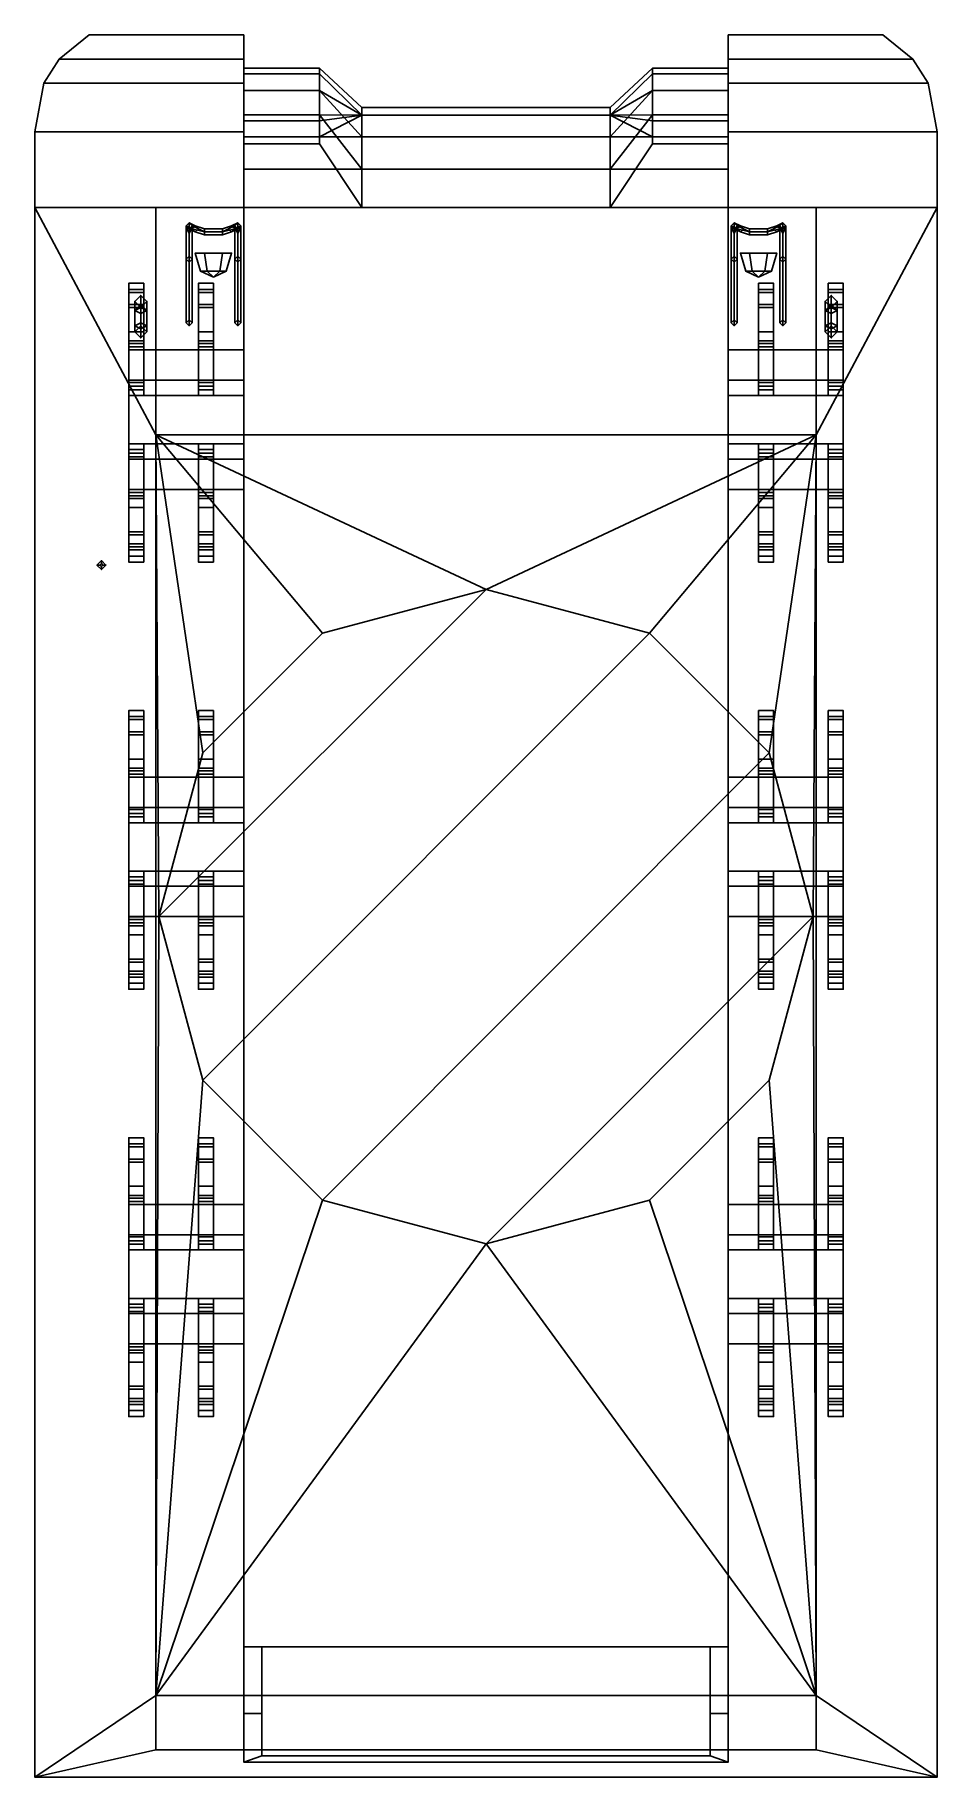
# Model space of a CAD drawing. Extents: x -1.49 to 1.49, y -2.9 to 2.85.
import ezdxf

# ---------------------------------------------------------------- set-up
doc = ezdxf.new("R2010")
doc.units = 0
doc.layers.get('0').update_dxf_attribs({"linetype": 'CONTINUOUS'})
doc.layers.add('BOGIE', color=5, linetype='CONTINUOUS')
doc.layers.add('MUDGUARDS', color=6, linetype='CONTINUOUS')

msp = doc.modelspace()

# ---------------------------------------------------------------- linework, layer by layer
for points in [[(-0.55, 2.721, 0.7957), (-0.55, 2.74, 0.7), (-0.8, 2.74, 0.7), (-0.8, 2.721, 0.7957)], [(-0.55, 2.74, 0.7), (-0.55, 2.721, 0.6043), (-0.8, 2.721, 0.6043), (-0.8, 2.74, 0.7)], [(-0.8, 2.6668, 0.8768), (-0.8, 2.721, 0.7957), (-0.8, 2.74, 0.7), (-0.8, 2.721, 0.6043)], [(-0.55, 2.6668, 0.8768), (-0.55, 2.721, 0.7957), (-0.8, 2.721, 0.7957), (-0.8, 2.6668, 0.8768)], [(-0.55, 2.721, 0.6043), (-0.55, 2.6668, 0.5232), (-0.8, 2.6668, 0.5232), (-0.8, 2.721, 0.6043)], [(-0.8, 2.5857, 0.931), (-0.8, 2.6668, 0.8768), (-0.8, 2.721, 0.6043), (-0.8, 2.6668, 0.5232)], [(-0.41, 2.61, 0.78), (-0.41, 2.5849, 0.6537), (-0.55, 2.721, 0.6043), (-0.55, 2.74, 0.7)], [(-0.41, 2.5849, 0.9063), (-0.41, 2.61, 0.78), (-0.55, 2.74, 0.7), (-0.55, 2.721, 0.7957)], [(-0.41, 2.5849, 0.6537), (-0.41, 2.5133, 0.5467), (-0.55, 2.6668, 0.5232), (-0.55, 2.721, 0.6043)], [(-0.41, 2.5849, 0.9063), (-0.41, 2.5849, 0.9063), (-0.55, 2.721, 0.7957), (-0.55, 2.6668, 0.8768)], [(0.55, 2.74, 0.7), (0.55, 2.721, 0.6043), (0.41, 2.5849, 0.6537), (0.41, 2.61, 0.78)], [(0.55, 2.721, 0.7957), (0.55, 2.74, 0.7), (0.41, 2.61, 0.78), (0.41, 2.5849, 0.9063)], [(0.55, 2.721, 0.6043), (0.55, 2.6668, 0.5232), (0.41, 2.5133, 0.5467), (0.41, 2.5849, 0.6537)], [(0.55, 2.6668, 0.8768), (0.55, 2.721, 0.7957), (0.41, 2.5849, 0.9063)], [(0.8, 2.74, 0.7), (0.8, 2.721, 0.6043), (0.55, 2.721, 0.6043), (0.55, 2.74, 0.7)], [(0.8, 2.721, 0.7957), (0.8, 2.74, 0.7), (0.55, 2.74, 0.7), (0.55, 2.721, 0.7957)], [(0.8, 2.6668, 0.8768), (0.8, 2.721, 0.7957), (0.55, 2.721, 0.7957), (0.55, 2.6668, 0.8768)], [(0.8, 2.721, 0.6043), (0.8, 2.6668, 0.5232), (0.55, 2.6668, 0.5232), (0.55, 2.721, 0.6043)], [(0.8, 2.721, 0.6043), (0.8, 2.74, 0.7), (0.8, 2.721, 0.7957), (0.8, 2.6668, 0.8768)], [(0.8, 2.6668, 0.5232), (0.8, 2.721, 0.6043), (0.8, 2.6668, 0.8768), (0.8, 2.5857, 0.931)], [(-0.55, 2.5857, 0.931), (-0.55, 2.6668, 0.8768), (-0.8, 2.6668, 0.8768), (-0.8, 2.5857, 0.931)], [(-0.55, 2.6668, 0.5232), (-0.55, 2.5857, 0.469), (-0.8, 2.5857, 0.469), (-0.8, 2.6668, 0.5232)], [(-0.8, 2.5657, 0.9349), (-0.8, 2.5857, 0.931), (-0.8, 2.6668, 0.5232), (-0.8, 2.5857, 0.469)], [(-0.41, 2.5133, 0.5467), (-0.41, 2.4063, 0.4751), (-0.55, 2.5857, 0.469), (-0.55, 2.6668, 0.5232)], [(-0.41, 2.5849, 0.9063), (-0.41, 2.5849, 0.9063), (-0.55, 2.6668, 0.8768), (-0.55, 2.5857, 0.931)], [(0.55, 2.6668, 0.5232), (0.55, 2.5857, 0.469), (0.41, 2.4063, 0.4751), (0.41, 2.5133, 0.5467)], [(0.55, 2.5857, 0.931), (0.55, 2.6668, 0.8768), (0.41, 2.5849, 0.9063)], [(0.8, 2.6668, 0.5232), (0.8, 2.5857, 0.469), (0.55, 2.5857, 0.469), (0.55, 2.6668, 0.5232)], [(0.8, 2.5857, 0.931), (0.8, 2.6668, 0.8768), (0.55, 2.6668, 0.8768), (0.55, 2.5857, 0.931)], [(0.8, 2.5857, 0.469), (0.8, 2.6668, 0.5232), (0.8, 2.5857, 0.931), (0.8, 2.5657, 0.9349)], [(0.41, 2.5849, 0.9063), (0.41, 2.61, 0.78), (-0.41, 2.61, 0.78), (-0.41, 2.5849, 0.9063)], [(0.41, 2.61, 0.78), (0.41, 2.5849, 0.6537), (-0.41, 2.5849, 0.6537), (-0.41, 2.61, 0.78)], [(-0.55, 2.5657, 0.9349), (-0.55, 2.5857, 0.931), (-0.8, 2.5857, 0.931), (-0.8, 2.5657, 0.9349)], [(-0.55, 2.5857, 0.469), (-0.55, 2.49, 0.45), (-0.8, 2.49, 0.45), (-0.8, 2.5857, 0.469)], [(-0.8, 2.4063, 1.0849), (-0.8, 2.5133, 1.0133), (-0.8, 2.5857, 0.469), (-0.8, 2.49, 0.45)], [(-0.8, 2.5133, 1.0133), (-0.8, 2.5657, 0.9349), (-0.8, 2.5857, 0.469)], [(-0.55, 2.5133, 1.0133), (-0.55, 2.5657, 0.9349), (-0.8, 2.5657, 0.9349), (-0.8, 2.5133, 1.0133)], [(-0.41, 2.4063, 0.4751), (-0.41, 2.28, 0.45), (-0.55, 2.49, 0.45), (-0.55, 2.5857, 0.469)], [(-0.41, 2.5849, 0.9063), (-0.41, 2.5849, 0.9063), (-0.55, 2.5857, 0.931), (-0.55, 2.5657, 0.9349)], [(0.55, 2.5133, 1.0133), (0.41, 2.5849, 0.9063), (-0.41, 2.5849, 0.9063), (-0.55, 2.5133, 1.0133)], [(-0.41, 2.5849, 0.9063), (-0.41, 2.5849, 0.9063), (-0.55, 2.5657, 0.9349), (-0.55, 2.5133, 1.0133)], [(0.41, 2.5849, 0.6537), (0.41, 2.5133, 0.5467), (-0.41, 2.5133, 0.5467), (-0.41, 2.5849, 0.6537)], [(0.55, 2.5857, 0.469), (0.55, 2.49, 0.45), (0.41, 2.28, 0.45), (0.41, 2.4063, 0.4751)], [(0.55, 2.5657, 0.9349), (0.55, 2.5857, 0.931), (0.41, 2.5849, 0.9063)], [(0.55, 2.5133, 1.0133), (0.55, 2.5657, 0.9349), (0.41, 2.5849, 0.9063)], [(0.8, 2.5857, 0.469), (0.8, 2.49, 0.45), (0.55, 2.49, 0.45), (0.55, 2.5857, 0.469)], [(0.8, 2.5657, 0.9349), (0.8, 2.5857, 0.931), (0.55, 2.5857, 0.931), (0.55, 2.5657, 0.9349)], [(0.8, 2.5133, 1.0133), (0.8, 2.5657, 0.9349), (0.55, 2.5657, 0.9349), (0.55, 2.5133, 1.0133)], [(0.8, 2.49, 0.45), (0.8, 2.5857, 0.469), (0.8, 2.5133, 1.0133), (0.8, 2.4063, 1.0849)], [(0.8, 2.5857, 0.469), (0.8, 2.5857, 0.469), (0.8, 2.5657, 0.9349), (0.8, 2.5133, 1.0133)], [(0.8, 2.4063, 1.0849), (0.8, 2.5133, 1.0133), (-0.8, 2.5133, 1.0133), (-0.8, 2.4063, 1.0849)], [(-0.55, 2.49, 0.45), (-0.41, 2.28, 0.45), (-0.8, 2.28, 0.45), (-0.8, 2.49, 0.45)], [(-0.8, 2.28, 1.16), (-0.8, 2.4063, 1.0849), (-0.8, 2.49, 0.45), (-0.8, 2.28, 0.45)], [(0.41, 2.5133, 0.5467), (0.41, 2.4063, 0.4751), (-0.41, 2.4063, 0.4751), (-0.41, 2.5133, 0.5467)], [(0.8, 2.49, 0.45), (0.8, 2.28, 0.45), (0.41, 2.28, 0.45), (0.55, 2.49, 0.45)], [(0.8, 2.28, 0.45), (0.8, 2.49, 0.45), (0.8, 2.4063, 1.0849), (0.8, 2.28, 1.16)], [(0.8, 2.28, 1.16), (0.8, 2.4063, 1.0849), (-0.8, 2.4063, 1.0849), (-0.8, 2.28, 1.16)], [(0.41, 2.4063, 0.4751), (0.41, 2.28, 0.45), (-0.41, 2.28, 0.45), (-0.41, 2.4063, 0.4751)], [(-1.49, 2.28, 1.16), (-1.49, -2.9, 1.16), (-1.09, -2.63, 1.68), (-1.09, 1.53, 1.68)], [(1.09, 1.53, 1.68), (1.49, 2.28, 1.16), (-1.49, 2.28, 1.16), (-1.09, 1.53, 1.68)], [(-1.09, -2.81, 0.98), (-1.49, -2.9, 1.16), (-1.49, 2.28, 1.16), (-1.09, 2.28, 0.98)], [(-0.8, 2.28, 0.45), (-0.8, -2.47, 0.45), (-0.8, -2.47, 1.16), (-0.8, 2.28, 1.16)], [(0.8, 2.28, 0.45), (0.8, -2.47, 0.45), (-0.8, -2.47, 0.45), (-0.8, 2.28, 0.45)], [(0.8, -2.47, 1.16), (0.8, -2.47, 0.45), (0.8, 2.28, 0.45), (0.8, 2.28, 1.16)], [(1.09, -2.63, 1.68), (1.49, -2.9, 1.16), (1.49, 2.28, 1.16), (1.09, 1.53, 1.68)], [(1.49, 2.28, 1.16), (1.49, -2.9, 1.16), (1.09, -2.81, 0.98), (1.09, 2.28, 0.98)], [(-0.98, 2.23, 1.43), (-0.99, 2.22, 1.43), (-0.97, 2.21, 1.52), (-0.96, 2.22, 1.52)], [(-0.98, 2.12, 1.26), (-0.99, 2.11, 1.27), (-0.99, 2.22, 1.43), (-0.98, 2.23, 1.43)], [(-0.99, 2.22, 1.43), (-0.98, 2.21, 1.43), (-0.96, 2.2, 1.52), (-0.97, 2.21, 1.52)], [(-0.99, 2.11, 1.27), (-0.98, 2.1, 1.28), (-0.98, 2.21, 1.43), (-0.99, 2.22, 1.43)], [(-0.99, 1.9, 1.42), (-0.98, 1.89, 1.43), (-0.98, 2.21, 1.43), (-0.99, 2.2131, 1.42)], [(-0.98, 1.91, 1.41), (-0.99, 1.9, 1.42), (-0.99, 2.2131, 1.42), (-0.98, 2.1953, 1.41)], [(-0.97, 2.22, 1.43), (-0.98, 2.23, 1.43), (-0.96, 2.22, 1.52), (-0.95, 2.21, 1.52)], [(-0.97, 2.11, 1.27), (-0.98, 2.12, 1.26), (-0.98, 2.23, 1.43), (-0.97, 2.22, 1.43)], [(-0.98, 2.21, 1.43), (-0.97, 2.22, 1.43), (-0.95, 2.21, 1.52), (-0.96, 2.2, 1.52)], [(-0.98, 2.1, 1.28), (-0.97, 2.11, 1.27), (-0.97, 2.22, 1.43), (-0.98, 2.21, 1.43)], [(-0.97, 1.9, 1.42), (-0.98, 1.91, 1.41), (-0.98, 2.1953, 1.41), (-0.97, 2.2131, 1.42)], [(-0.98, 1.89, 1.43), (-0.97, 1.9, 1.42), (-0.97, 2.2131, 1.42), (-0.98, 2.21, 1.43)], [(-0.96, 2.22, 1.52), (-0.97, 2.21, 1.52), (-0.93, 2.2, 1.56), (-0.93, 2.21, 1.55)], [(-0.97, 2.21, 1.52), (-0.96, 2.2, 1.52), (-0.93, 2.19, 1.55), (-0.93, 2.2, 1.56)], [(-0.95, 2.21, 1.52), (-0.96, 2.22, 1.52), (-0.93, 2.21, 1.55), (-0.93, 2.2, 1.54)], [(-0.96, 2.2, 1.52), (-0.95, 2.21, 1.52), (-0.93, 2.2, 1.54), (-0.93, 2.19, 1.55)], [(-0.93, 2.2, 1.54), (-0.93, 2.21, 1.55), (-0.87, 2.21, 1.55), (-0.87, 2.2, 1.54)], [(-0.93, 2.21, 1.55), (-0.93, 2.2, 1.56), (-0.87, 2.2, 1.56), (-0.87, 2.21, 1.55)], [(-0.93, 2.19, 1.55), (-0.93, 2.2, 1.54), (-0.87, 2.2, 1.54), (-0.87, 2.19, 1.55)], [(-0.93, 2.2, 1.56), (-0.93, 2.19, 1.55), (-0.87, 2.19, 1.55), (-0.87, 2.2, 1.56)], [(-0.84, 2.22, 1.52), (-0.85, 2.21, 1.52), (-0.87, 2.2, 1.54), (-0.87, 2.21, 1.55)], [(-0.83, 2.21, 1.52), (-0.84, 2.22, 1.52), (-0.87, 2.21, 1.55), (-0.87, 2.2, 1.56)], [(-0.85, 2.21, 1.52), (-0.84, 2.2, 1.52), (-0.87, 2.19, 1.55), (-0.87, 2.2, 1.54)], [(-0.84, 2.2, 1.52), (-0.83, 2.21, 1.52), (-0.87, 2.2, 1.56), (-0.87, 2.19, 1.55)], [(-0.82, 2.23, 1.43), (-0.83, 2.22, 1.43), (-0.85, 2.21, 1.52), (-0.84, 2.22, 1.52)], [(-0.83, 2.22, 1.43), (-0.82, 2.21, 1.43), (-0.84, 2.2, 1.52), (-0.85, 2.21, 1.52)], [(-0.81, 2.22, 1.43), (-0.82, 2.23, 1.43), (-0.84, 2.22, 1.52), (-0.83, 2.21, 1.52)], [(-0.82, 2.21, 1.43), (-0.81, 2.22, 1.43), (-0.83, 2.21, 1.52), (-0.84, 2.2, 1.52)], [(-0.82, 2.12, 1.26), (-0.83, 2.11, 1.27), (-0.83, 2.22, 1.43), (-0.82, 2.23, 1.43)], [(-0.83, 2.11, 1.27), (-0.82, 2.1, 1.28), (-0.82, 2.21, 1.43), (-0.83, 2.22, 1.43)], [(-0.83, 1.9, 1.42), (-0.82, 1.89, 1.43), (-0.82, 2.21, 1.43), (-0.83, 2.2131, 1.42)], [(-0.82, 1.91, 1.41), (-0.83, 1.9, 1.42), (-0.83, 2.2131, 1.42), (-0.82, 2.1953, 1.41)], [(-0.81, 2.11, 1.27), (-0.82, 2.12, 1.26), (-0.82, 2.23, 1.43), (-0.81, 2.22, 1.43)], [(-0.82, 2.1, 1.28), (-0.81, 2.11, 1.27), (-0.81, 2.22, 1.43), (-0.82, 2.21, 1.43)], [(-0.81, 1.9, 1.42), (-0.82, 1.91, 1.41), (-0.82, 2.1953, 1.41), (-0.81, 2.2131, 1.42)], [(-0.82, 1.89, 1.43), (-0.81, 1.9, 1.42), (-0.81, 2.2131, 1.42), (-0.82, 2.21, 1.43)], [(0.82, 2.12, 1.26), (0.81, 2.11, 1.27), (0.81, 2.22, 1.43), (0.82, 2.23, 1.43)], [(0.82, 2.23, 1.43), (0.81, 2.22, 1.43), (0.83, 2.21, 1.52), (0.84, 2.22, 1.52)], [(0.81, 2.11, 1.27), (0.82, 2.1, 1.28), (0.82, 2.21, 1.43), (0.81, 2.22, 1.43)], [(0.81, 2.22, 1.43), (0.82, 2.21, 1.43), (0.84, 2.2, 1.52), (0.83, 2.21, 1.52)], [(0.82, 1.91, 1.41), (0.81, 1.9, 1.42), (0.81, 2.2131, 1.42), (0.82, 2.1953, 1.41)], [(0.81, 1.9, 1.42), (0.82, 1.89, 1.43), (0.82, 2.21, 1.43), (0.81, 2.2131, 1.42)], [(0.83, 2.11, 1.27), (0.82, 2.12, 1.26), (0.82, 2.23, 1.43), (0.83, 2.22, 1.43)], [(0.83, 2.22, 1.43), (0.82, 2.23, 1.43), (0.84, 2.22, 1.52), (0.85, 2.21, 1.52)], [(0.82, 2.1, 1.28), (0.83, 2.11, 1.27), (0.83, 2.22, 1.43), (0.82, 2.21, 1.43)], [(0.82, 2.21, 1.43), (0.83, 2.22, 1.43), (0.85, 2.21, 1.52), (0.84, 2.2, 1.52)], [(0.82, 1.89, 1.43), (0.83, 1.9, 1.42), (0.83, 2.2131, 1.42), (0.82, 2.21, 1.43)], [(0.83, 1.9, 1.42), (0.82, 1.91, 1.41), (0.82, 2.1953, 1.41), (0.83, 2.2131, 1.42)], [(0.84, 2.22, 1.52), (0.83, 2.21, 1.52), (0.87, 2.2, 1.56), (0.87, 2.21, 1.55)], [(0.83, 2.21, 1.52), (0.84, 2.2, 1.52), (0.87, 2.19, 1.55), (0.87, 2.2, 1.56)], [(0.85, 2.21, 1.52), (0.84, 2.22, 1.52), (0.87, 2.21, 1.55), (0.87, 2.2, 1.54)], [(0.84, 2.2, 1.52), (0.85, 2.21, 1.52), (0.87, 2.2, 1.54), (0.87, 2.19, 1.55)], [(0.87, 2.21, 1.55), (0.87, 2.2, 1.56), (0.93, 2.2, 1.56), (0.93, 2.21, 1.55)], [(0.87, 2.2, 1.54), (0.87, 2.21, 1.55), (0.93, 2.21, 1.55), (0.93, 2.2, 1.54)], [(0.87, 2.2, 1.56), (0.87, 2.19, 1.55), (0.93, 2.19, 1.55), (0.93, 2.2, 1.56)], [(0.87, 2.19, 1.55), (0.87, 2.2, 1.54), (0.93, 2.2, 1.54), (0.93, 2.19, 1.55)], [(0.97, 2.21, 1.52), (0.96, 2.22, 1.52), (0.93, 2.21, 1.55), (0.93, 2.2, 1.56)], [(0.96, 2.22, 1.52), (0.95, 2.21, 1.52), (0.93, 2.2, 1.54), (0.93, 2.21, 1.55)], [(0.96, 2.2, 1.52), (0.97, 2.21, 1.52), (0.93, 2.2, 1.56), (0.93, 2.19, 1.55)], [(0.95, 2.21, 1.52), (0.96, 2.2, 1.52), (0.93, 2.19, 1.55), (0.93, 2.2, 1.54)], [(0.98, 2.23, 1.43), (0.97, 2.22, 1.43), (0.95, 2.21, 1.52), (0.96, 2.22, 1.52)], [(0.97, 2.22, 1.43), (0.98, 2.21, 1.43), (0.96, 2.2, 1.52), (0.95, 2.21, 1.52)], [(0.99, 2.22, 1.43), (0.98, 2.23, 1.43), (0.96, 2.22, 1.52), (0.97, 2.21, 1.52)], [(0.98, 2.21, 1.43), (0.99, 2.22, 1.43), (0.97, 2.21, 1.52), (0.96, 2.2, 1.52)], [(0.98, 2.12, 1.26), (0.97, 2.11, 1.27), (0.97, 2.22, 1.43), (0.98, 2.23, 1.43)], [(0.97, 2.11, 1.27), (0.98, 2.1, 1.28), (0.98, 2.21, 1.43), (0.97, 2.22, 1.43)], [(0.98, 1.91, 1.41), (0.97, 1.9, 1.42), (0.97, 2.2131, 1.42), (0.98, 2.1953, 1.41)], [(0.97, 1.9, 1.42), (0.98, 1.89, 1.43), (0.98, 2.21, 1.43), (0.97, 2.2131, 1.42)], [(0.99, 2.11, 1.27), (0.98, 2.12, 1.26), (0.98, 2.23, 1.43), (0.99, 2.22, 1.43)], [(0.98, 2.1, 1.28), (0.99, 2.11, 1.27), (0.99, 2.22, 1.43), (0.98, 2.21, 1.43)], [(0.98, 1.89, 1.43), (0.99, 1.9, 1.42), (0.99, 2.2131, 1.42), (0.98, 2.21, 1.43)], [(0.99, 1.9, 1.42), (0.98, 1.91, 1.41), (0.98, 2.1953, 1.41), (0.99, 2.2131, 1.42)], [(-0.93, 2.13, 1.482), (-0.87, 2.13, 1.482), (-0.93, 2.13, 1.378), (-0.96, 2.13, 1.43)], [(-0.9212, 2.07, 1.4667), (-0.93, 2.13, 1.482), (-0.96, 2.13, 1.43), (-0.9424, 2.07, 1.43)], [(-0.9424, 2.07, 1.43), (-0.96, 2.13, 1.43), (-0.93, 2.13, 1.378), (-0.9212, 2.07, 1.3933)], [(-0.87, 2.13, 1.482), (-0.84, 2.13, 1.43), (-0.87, 2.13, 1.378), (-0.93, 2.13, 1.378)], [(-0.8788, 2.07, 1.4667), (-0.87, 2.13, 1.482), (-0.93, 2.13, 1.482), (-0.9212, 2.07, 1.4667)], [(-0.9212, 2.07, 1.3933), (-0.93, 2.13, 1.378), (-0.87, 2.13, 1.378), (-0.8788, 2.07, 1.3933)], [(-0.8576, 2.07, 1.43), (-0.84, 2.13, 1.43), (-0.87, 2.13, 1.482), (-0.8788, 2.07, 1.4667)], [(-0.8788, 2.07, 1.3933), (-0.87, 2.13, 1.378), (-0.84, 2.13, 1.43), (-0.8576, 2.07, 1.43)], [(0.8576, 2.07, 1.43), (0.84, 2.13, 1.43), (0.87, 2.13, 1.378), (0.8788, 2.07, 1.3933)], [(0.8788, 2.07, 1.4667), (0.87, 2.13, 1.482), (0.84, 2.13, 1.43), (0.8576, 2.07, 1.43)], [(0.87, 2.13, 1.482), (0.93, 2.13, 1.482), (0.87, 2.13, 1.378), (0.84, 2.13, 1.43)], [(0.8788, 2.07, 1.3933), (0.87, 2.13, 1.378), (0.93, 2.13, 1.378), (0.9212, 2.07, 1.3933)], [(0.9212, 2.07, 1.4667), (0.93, 2.13, 1.482), (0.87, 2.13, 1.482), (0.8788, 2.07, 1.4667)], [(0.93, 2.13, 1.482), (0.96, 2.13, 1.43), (0.93, 2.13, 1.378), (0.87, 2.13, 1.378)], [(0.9212, 2.07, 1.3933), (0.93, 2.13, 1.378), (0.96, 2.13, 1.43), (0.9424, 2.07, 1.43)], [(0.9424, 2.07, 1.43), (0.96, 2.13, 1.43), (0.93, 2.13, 1.482), (0.9212, 2.07, 1.4667)], [(-0.9, 2.05, 1.43), (-0.9212, 2.07, 1.4667), (-0.9424, 2.07, 1.43), (-0.9, 2.05, 1.43)], [(-0.9, 2.05, 1.43), (-0.9424, 2.07, 1.43), (-0.9212, 2.07, 1.3933), (-0.9, 2.05, 1.43)], [(-0.9, 2.05, 1.43), (-0.8788, 2.07, 1.4667), (-0.9212, 2.07, 1.4667), (-0.9, 2.05, 1.43)], [(-0.9, 2.05, 1.43), (-0.9212, 2.07, 1.3933), (-0.8788, 2.07, 1.3933), (-0.9, 2.05, 1.43)], [(-0.9, 2.05, 1.43), (-0.8576, 2.07, 1.43), (-0.8788, 2.07, 1.4667), (-0.9, 2.05, 1.43)], [(-0.9, 2.05, 1.43), (-0.8788, 2.07, 1.3933), (-0.8576, 2.07, 1.43), (-0.9, 2.05, 1.43)], [(0.9, 2.05, 1.43), (0.8576, 2.07, 1.43), (0.8788, 2.07, 1.3933), (0.9, 2.05, 1.43)], [(0.9, 2.05, 1.43), (0.8788, 2.07, 1.4667), (0.8576, 2.07, 1.43), (0.9, 2.05, 1.43)], [(0.9, 2.05, 1.43), (0.8788, 2.07, 1.3933), (0.9212, 2.07, 1.3933), (0.9, 2.05, 1.43)], [(0.9, 2.05, 1.43), (0.9212, 2.07, 1.4667), (0.8788, 2.07, 1.4667), (0.9, 2.05, 1.43)], [(0.9, 2.05, 1.43), (0.9212, 2.07, 1.3933), (0.9424, 2.07, 1.43), (0.9, 2.05, 1.43)], [(0.9, 2.05, 1.43), (0.9424, 2.07, 1.43), (0.9212, 2.07, 1.4667), (0.9, 2.05, 1.43)], [(-1.14, 1.99, 1.5), (-1.16, 1.97, 1.49), (-1.16, 1.94, 1.53), (-1.14, 1.95, 1.55)], [(-1.14, 1.96, 1.37), (-1.16, 1.94, 1.38), (-1.16, 1.97, 1.42), (-1.14, 1.99, 1.41)], [(-1.14, 1.99, 1.41), (-1.16, 1.97, 1.42), (-1.16, 1.97, 1.49), (-1.14, 1.99, 1.5)], [(-1.16, 1.97, 1.49), (-1.14, 1.95, 1.48), (-1.14, 1.93, 1.51), (-1.16, 1.94, 1.53)], [(-1.16, 1.94, 1.38), (-1.14, 1.93, 1.4), (-1.14, 1.95, 1.43), (-1.16, 1.97, 1.42)], [(-1.16, 1.97, 1.42), (-1.14, 1.95, 1.43), (-1.14, 1.95, 1.48), (-1.16, 1.97, 1.49)], [(-1.12, 1.97, 1.49), (-1.14, 1.99, 1.5), (-1.14, 1.95, 1.55), (-1.12, 1.94, 1.53)], [(-1.12, 1.94, 1.38), (-1.14, 1.96, 1.37), (-1.14, 1.99, 1.41), (-1.12, 1.97, 1.42)], [(-1.12, 1.97, 1.42), (-1.14, 1.99, 1.41), (-1.14, 1.99, 1.5), (-1.12, 1.97, 1.49)], [(-1.14, 1.95, 1.48), (-1.12, 1.97, 1.49), (-1.12, 1.94, 1.53), (-1.14, 1.93, 1.51)], [(-1.14, 1.93, 1.4), (-1.12, 1.94, 1.38), (-1.12, 1.97, 1.42), (-1.14, 1.95, 1.43)], [(-1.14, 1.95, 1.43), (-1.12, 1.97, 1.42), (-1.12, 1.97, 1.49), (-1.14, 1.95, 1.48)], [(1.14, 1.99, 1.41), (1.12, 1.97, 1.42), (1.12, 1.97, 1.49), (1.14, 1.99, 1.5)], [(1.14, 1.96, 1.37), (1.12, 1.94, 1.38), (1.12, 1.97, 1.42), (1.14, 1.99, 1.41)], [(1.14, 1.99, 1.5), (1.12, 1.97, 1.49), (1.12, 1.94, 1.53), (1.14, 1.95, 1.55)], [(1.12, 1.97, 1.42), (1.14, 1.95, 1.43), (1.14, 1.95, 1.48), (1.12, 1.97, 1.49)], [(1.12, 1.94, 1.38), (1.14, 1.93, 1.4), (1.14, 1.95, 1.43), (1.12, 1.97, 1.42)], [(1.12, 1.97, 1.49), (1.14, 1.95, 1.48), (1.14, 1.93, 1.51), (1.12, 1.94, 1.53)], [(1.16, 1.97, 1.42), (1.14, 1.99, 1.41), (1.14, 1.99, 1.5), (1.16, 1.97, 1.49)], [(1.16, 1.94, 1.38), (1.14, 1.96, 1.37), (1.14, 1.99, 1.41), (1.16, 1.97, 1.42)], [(1.16, 1.97, 1.49), (1.14, 1.99, 1.5), (1.14, 1.95, 1.55), (1.16, 1.94, 1.53)], [(1.14, 1.95, 1.43), (1.16, 1.97, 1.42), (1.16, 1.97, 1.49), (1.14, 1.95, 1.48)], [(1.14, 1.93, 1.4), (1.16, 1.94, 1.38), (1.16, 1.97, 1.42), (1.14, 1.95, 1.43)], [(1.14, 1.95, 1.48), (1.16, 1.97, 1.49), (1.16, 1.94, 1.53), (1.14, 1.93, 1.51)], [(-1.16, 1.89, 1.53), (-1.14, 1.88, 1.55), (-1.14, 1.95, 1.55), (-1.16, 1.94, 1.53)], [(-1.14, 1.9, 1.51), (-1.16, 1.89, 1.53), (-1.16, 1.94, 1.53), (-1.14, 1.93, 1.51)], [(-1.14, 1.89, 1.49), (-1.16, 1.87, 1.5), (-1.16, 1.89, 1.53), (-1.14, 1.9, 1.51)], [(-1.14, 1.88, 1.55), (-1.12, 1.89, 1.53), (-1.12, 1.94, 1.53), (-1.14, 1.95, 1.55)], [(-1.12, 1.89, 1.53), (-1.14, 1.9, 1.51), (-1.14, 1.93, 1.51), (-1.12, 1.94, 1.53)], [(-1.12, 1.87, 1.5), (-1.14, 1.89, 1.49), (-1.14, 1.9, 1.51), (-1.12, 1.89, 1.53)], [(1.12, 1.89, 1.53), (1.14, 1.88, 1.55), (1.14, 1.95, 1.55), (1.12, 1.94, 1.53)], [(1.14, 1.9, 1.51), (1.12, 1.89, 1.53), (1.12, 1.94, 1.53), (1.14, 1.93, 1.51)], [(1.14, 1.89, 1.49), (1.12, 1.87, 1.5), (1.12, 1.89, 1.53), (1.14, 1.9, 1.51)], [(1.14, 1.88, 1.55), (1.16, 1.89, 1.53), (1.16, 1.94, 1.53), (1.14, 1.95, 1.55)], [(1.16, 1.89, 1.53), (1.14, 1.9, 1.51), (1.14, 1.93, 1.51), (1.16, 1.94, 1.53)], [(1.16, 1.87, 1.5), (1.14, 1.89, 1.49), (1.14, 1.9, 1.51), (1.16, 1.89, 1.53)], [(-1.14, 1.89, 1.43), (-1.16, 1.87, 1.44), (-1.16, 1.87, 1.5), (-1.14, 1.89, 1.49)], [(-1.16, 1.87, 1.5), (-1.14, 1.85, 1.51), (-1.14, 1.88, 1.55), (-1.16, 1.89, 1.53)], [(-1.16, 1.87, 1.44), (-1.14, 1.85, 1.45), (-1.14, 1.85, 1.51), (-1.16, 1.87, 1.5)], [(-1.12, 1.87, 1.44), (-1.14, 1.89, 1.43), (-1.14, 1.89, 1.49), (-1.12, 1.87, 1.5)], [(-1.14, 1.85, 1.51), (-1.12, 1.87, 1.5), (-1.12, 1.89, 1.53), (-1.14, 1.88, 1.55)], [(-1.14, 1.85, 1.45), (-1.12, 1.87, 1.44), (-1.12, 1.87, 1.5), (-1.14, 1.85, 1.51)], [(1.12, 1.87, 1.5), (1.14, 1.85, 1.51), (1.14, 1.88, 1.55), (1.12, 1.89, 1.53)], [(1.14, 1.89, 1.43), (1.12, 1.87, 1.44), (1.12, 1.87, 1.5), (1.14, 1.89, 1.49)], [(1.12, 1.87, 1.44), (1.14, 1.85, 1.45), (1.14, 1.85, 1.51), (1.12, 1.87, 1.5)], [(1.14, 1.85, 1.51), (1.16, 1.87, 1.5), (1.16, 1.89, 1.53), (1.14, 1.88, 1.55)], [(1.16, 1.87, 1.44), (1.14, 1.89, 1.43), (1.14, 1.89, 1.49), (1.16, 1.87, 1.5)], [(1.14, 1.85, 1.45), (1.16, 1.87, 1.44), (1.16, 1.87, 1.5), (1.14, 1.85, 1.51)], [(-1.09, 1.53, 1.68), (0, 1.02, 1.68), (0, 1.02, 1.68), (1.09, 1.53, 1.68)], [(-1.09, 1.53, 1.68), (-0.54, 0.8753, 1.68), (-0.54, 0.8753, 1.68), (0, 1.02, 1.68)], [(-1.09, 1.53, 1.68), (-0.9353, 0.48, 1.68), (-0.9353, 0.48, 1.68), (-0.54, 0.8753, 1.68)], [(-1.09, 1.53, 1.68), (-1.08, -0.06, 1.68), (-1.08, -0.06, 1.68), (-0.9353, 0.48, 1.68)], [(-1.09, 1.53, 1.68), (-1.09, -2.63, 1.68), (-1.09, -2.63, 1.68), (-1.08, -0.06, 1.68)], [(0, 1.02, 1.68), (0.54, 0.8753, 1.68), (0.54, 0.8753, 1.68), (1.09, 1.53, 1.68)], [(0.54, 0.8753, 1.68), (0.9353, 0.48, 1.68), (0.9353, 0.48, 1.68), (1.09, 1.53, 1.68)], [(0.9353, 0.48, 1.68), (1.08, -0.06, 1.68), (1.08, -0.06, 1.68), (1.09, 1.53, 1.68)], [(1.08, -0.06, 1.68), (1.09, -2.63, 1.68), (1.09, -2.63, 1.68), (1.09, 1.53, 1.68)], [(-1.27, 1.115, 1.42), (-1.285, 1.1, 1.42), (-1.275, 1.1, 3.42), (-1.27, 1.105, 3.42)], [(-1.285, 1.1, 1.42), (-1.27, 1.085, 1.42), (-1.27, 1.095, 3.42), (-1.275, 1.1, 3.42)], [(-1.255, 1.1, 1.42), (-1.27, 1.115, 1.42), (-1.27, 1.105, 3.42), (-1.265, 1.1, 3.42)], [(-1.27, 1.085, 1.42), (-1.255, 1.1, 1.42), (-1.265, 1.1, 3.42), (-1.27, 1.095, 3.42)], [(-0.54, 0.8753, 1.74), (-0.9353, 0.48, 1.74), (-1.08, -0.06, 1.74), (0, 1.02, 1.74)], [(0, 1.02, 1.74), (-1.08, -0.06, 1.74), (-0.9353, -0.6, 1.74), (0.54, 0.8753, 1.74)], [(0, 1.02, 1.68), (-0.54, 0.8753, 1.68), (-0.54, 0.8753, 1.74), (0, 1.02, 1.74)], [(0.54, 0.8753, 1.68), (0, 1.02, 1.68), (0, 1.02, 1.74), (0.54, 0.8753, 1.74)], [(-0.54, 0.8753, 1.68), (-0.9353, 0.48, 1.68), (-0.9353, 0.48, 1.74), (-0.54, 0.8753, 1.74)], [(0.54, 0.8753, 1.74), (-0.9353, -0.6, 1.74), (-0.54, -0.9953, 1.74), (0.9353, 0.48, 1.74)], [(0.9353, 0.48, 1.68), (0.54, 0.8753, 1.68), (0.54, 0.8753, 1.74), (0.9353, 0.48, 1.74)], [(-0.9353, 0.48, 1.68), (-1.08, -0.06, 1.68), (-1.08, -0.06, 1.74), (-0.9353, 0.48, 1.74)], [(0.9353, 0.48, 1.74), (-0.54, -0.9953, 1.74), (0, -1.14, 1.74), (1.08, -0.06, 1.74)], [(1.08, -0.06, 1.68), (0.9353, 0.48, 1.68), (0.9353, 0.48, 1.74), (1.08, -0.06, 1.74)], [(-1.09, -2.63, 1.68), (-0.9353, -0.6, 1.68), (-0.9353, -0.6, 1.68), (-1.08, -0.06, 1.68)], [(-1.08, -0.06, 1.68), (-0.9353, -0.6, 1.68), (-0.9353, -0.6, 1.74), (-1.08, -0.06, 1.74)], [(1.08, -0.06, 1.74), (0, -1.14, 1.74), (0.54, -0.9953, 1.74), (0.9353, -0.6, 1.74)], [(0.9353, -0.6, 1.68), (1.08, -0.06, 1.68), (1.08, -0.06, 1.74), (0.9353, -0.6, 1.74)], [(0.9353, -0.6, 1.68), (1.09, -2.63, 1.68), (1.09, -2.63, 1.68), (1.08, -0.06, 1.68)], [(-1.09, -2.63, 1.68), (-0.54, -0.9953, 1.68), (-0.54, -0.9953, 1.68), (-0.9353, -0.6, 1.68)], [(-0.9353, -0.6, 1.68), (-0.54, -0.9953, 1.68), (-0.54, -0.9953, 1.74), (-0.9353, -0.6, 1.74)], [(0.54, -0.9953, 1.68), (0.9353, -0.6, 1.68), (0.9353, -0.6, 1.74), (0.54, -0.9953, 1.74)], [(0.54, -0.9953, 1.68), (1.09, -2.63, 1.68), (1.09, -2.63, 1.68), (0.9353, -0.6, 1.68)], [(-1.09, -2.63, 1.68), (0, -1.14, 1.68), (0, -1.14, 1.68), (-0.54, -0.9953, 1.68)], [(-0.54, -0.9953, 1.68), (0, -1.14, 1.68), (0, -1.14, 1.74), (-0.54, -0.9953, 1.74)], [(0, -1.14, 1.68), (0.54, -0.9953, 1.68), (0.54, -0.9953, 1.74), (0, -1.14, 1.74)], [(0, -1.14, 1.68), (1.09, -2.63, 1.68), (1.09, -2.63, 1.68), (0.54, -0.9953, 1.68)], [(-1.09, -2.63, 1.68), (1.09, -2.63, 1.68), (1.09, -2.63, 1.68), (0, -1.14, 1.68)], [(-0.74, -2.47, 0.68), (-0.8, -2.47, 0.45), (0.8, -2.47, 0.45), (0.74, -2.47, 0.68)], [(-0.8, -2.69, 0.97), (-0.8, -2.85, 0.97), (-0.8, -2.85, 1.16), (-0.8, -2.47, 1.16)], [(-0.8, -2.47, 0.84), (-0.8, -2.69, 0.97), (-0.8, -2.47, 1.16)], [(-0.8, -2.47, 0.84), (-0.8, -2.47, 0.45), (-0.74, -2.47, 0.68), (-0.74, -2.47, 0.84)], [(-0.8, -2.69, 0.97), (-0.8, -2.47, 0.84), (-0.74, -2.47, 0.84), (-0.74, -2.69, 0.97)], [(-0.74, -2.47, 0.68), (-0.74, -2.83, 0.68), (-0.74, -2.83, 0.97), (-0.74, -2.69, 0.97)], [(0.74, -2.47, 0.68), (0.74, -2.83, 0.68), (-0.74, -2.83, 0.68), (-0.74, -2.47, 0.68)], [(-0.74, -2.47, 0.84), (-0.74, -2.47, 0.68), (-0.74, -2.69, 0.97), (-0.74, -2.47, 0.84)], [(0.74, -2.69, 0.97), (0.74, -2.47, 0.84), (0.8, -2.47, 0.84), (0.8, -2.69, 0.97)], [(0.74, -2.83, 0.97), (0.74, -2.83, 0.68), (0.74, -2.47, 0.68), (0.74, -2.69, 0.97)], [(0.74, -2.47, 0.84), (0.74, -2.47, 0.68), (0.8, -2.47, 0.45), (0.8, -2.47, 0.84)], [(0.74, -2.69, 0.97), (0.74, -2.47, 0.68), (0.74, -2.47, 0.84)], [(0.8, -2.85, 1.16), (0.8, -2.85, 0.97), (0.8, -2.69, 0.97), (0.8, -2.47, 1.16)], [(0.8, -2.47, 1.16), (0.8, -2.69, 0.97), (0.8, -2.47, 0.84), (0.8, -2.47, 1.16)], [(-1.09, -2.63, 1.68), (-1.49, -2.9, 1.16), (1.49, -2.9, 1.16), (1.09, -2.63, 1.68)], [(-0.8, -2.69, 0.97), (-0.74, -2.69, 0.97), (-0.74, -2.83, 0.97), (-0.8, -2.85, 0.97)], [(0.74, -2.69, 0.97), (0.8, -2.69, 0.97), (0.8, -2.85, 0.97), (0.74, -2.83, 0.97)], [(1.09, -2.81, 0.98), (1.49, -2.9, 1.16), (-1.49, -2.9, 1.16), (-1.09, -2.81, 0.98)], [(-0.8, -2.85, 0.97), (-0.74, -2.83, 0.97), (0.74, -2.83, 0.97), (0.8, -2.85, 0.97)], [(-0.8, -2.85, 1.16), (-0.8, -2.85, 0.97), (0.8, -2.85, 0.97), (0.8, -2.85, 1.16)], [(-0.74, -2.83, 0.97), (-0.74, -2.83, 0.68), (0.74, -2.83, 0.68), (0.74, -2.83, 0.97)]]:
    msp.add_3dface(points)
at = {"layer": 'BOGIE'}
for points in [[(-1.13, 2.03, 0.3), (-1.13, 2, 0.26), (-1.18, 2, 0.26), (-1.18, 2.03, 0.3)], [(-1.18, 2, 0.26), (-1.18, 1.96, 0.26), (-1.18, 2.01, 0.33), (-1.18, 2.03, 0.3)], [(-1.18, 2.03, 0.3), (-1.18, 2.01, 0.33), (-1.13, 2.01, 0.33), (-1.13, 2.03, 0.3)], [(-1.13, 2.01, 0.33), (-1.13, 1.96, 0.26), (-1.13, 2, 0.26), (-1.13, 2.03, 0.3)], [(-0.9, 2.03, 0.3), (-0.9, 2, 0.26), (-0.95, 2, 0.26), (-0.95, 2.03, 0.3)], [(-0.95, 2, 0.26), (-0.95, 1.96, 0.26), (-0.95, 2.01, 0.33), (-0.95, 2.03, 0.3)], [(-0.95, 2.03, 0.3), (-0.95, 2.01, 0.33), (-0.9, 2.01, 0.33), (-0.9, 2.03, 0.3)], [(-0.9, 2.01, 0.33), (-0.9, 1.96, 0.26), (-0.9, 2, 0.26), (-0.9, 2.03, 0.3)], [(0.95, 2.03, 0.3), (0.95, 2, 0.26), (0.9, 2, 0.26), (0.9, 2.03, 0.3)], [(0.9, 2, 0.26), (0.9, 1.96, 0.26), (0.9, 2.01, 0.33), (0.9, 2.03, 0.3)], [(0.9, 2.03, 0.3), (0.9, 2.01, 0.33), (0.95, 2.01, 0.33), (0.95, 2.03, 0.3)], [(0.95, 2.01, 0.33), (0.95, 1.96, 0.26), (0.95, 2, 0.26), (0.95, 2.03, 0.3)], [(1.13, 2, 0.26), (1.13, 1.96, 0.26), (1.13, 2.01, 0.33), (1.13, 2.03, 0.3)], [(1.18, 2.03, 0.3), (1.18, 2, 0.26), (1.13, 2, 0.26), (1.13, 2.03, 0.3)], [(1.13, 2.03, 0.3), (1.13, 2.01, 0.33), (1.18, 2.01, 0.33), (1.18, 2.03, 0.3)], [(1.18, 2.01, 0.33), (1.18, 1.96, 0.26), (1.18, 2, 0.26), (1.18, 2.03, 0.3)], [(-1.18, 1.96, 0.26), (-1.18, 1.66, 0.36), (-1.18, 1.6789, 0.4469), (-1.18, 2.01, 0.33)], [(-1.18, 2.01, 0.33), (-1.18, 1.6789, 0.4469), (-1.13, 1.6789, 0.4469), (-1.13, 2.01, 0.33)], [(-1.13, 2, 0.26), (-1.13, 1.96, 0.26), (-1.18, 1.96, 0.26), (-1.18, 2, 0.26)], [(-1.18, 1.96, 0.44), (-1.18, 1.87, 0.5), (-1.13, 1.87, 0.5), (-1.13, 1.96, 0.44)], [(-1.18, 1.84, 0.42), (-1.18, 1.82, 0.45), (-1.18, 1.87, 0.5), (-1.18, 1.96, 0.44)], [(-1.13, 1.96, 0.26), (-1.13, 1.66, 0.36), (-1.18, 1.66, 0.36), (-1.18, 1.96, 0.26)], [(-1.18, 1.9501, 0.3511), (-1.18, 1.96, 0.44), (-1.13, 1.96, 0.44), (-1.13, 1.9501, 0.3511)], [(-1.18, 1.8311, 0.3932), (-1.18, 1.84, 0.42), (-1.18, 1.96, 0.44), (-1.18, 1.9501, 0.3511)], [(-1.13, 1.6789, 0.4469), (-1.13, 1.66, 0.36), (-1.13, 1.96, 0.26), (-1.13, 2.01, 0.33)], [(-1.13, 1.87, 0.5), (-1.13, 1.82, 0.45), (-1.13, 1.84, 0.42), (-1.13, 1.96, 0.44)], [(-1.13, 1.96, 0.44), (-1.13, 1.84, 0.42), (-1.13, 1.8311, 0.3932), (-1.13, 1.9501, 0.3511)], [(-0.95, 1.96, 0.26), (-0.95, 1.66, 0.36), (-0.95, 1.6789, 0.4469), (-0.95, 2.01, 0.33)], [(-0.95, 2.01, 0.33), (-0.95, 1.6789, 0.4469), (-0.9, 1.6789, 0.4469), (-0.9, 2.01, 0.33)], [(-0.9, 2, 0.26), (-0.9, 1.96, 0.26), (-0.95, 1.96, 0.26), (-0.95, 2, 0.26)], [(-0.95, 1.84, 0.42), (-0.95, 1.82, 0.45), (-0.95, 1.87, 0.5), (-0.95, 1.96, 0.44)], [(-0.95, 1.96, 0.44), (-0.95, 1.87, 0.5), (-0.9, 1.87, 0.5), (-0.9, 1.96, 0.44)], [(-0.9, 1.96, 0.26), (-0.9, 1.66, 0.36), (-0.95, 1.66, 0.36), (-0.95, 1.96, 0.26)], [(-0.95, 1.8311, 0.3932), (-0.95, 1.84, 0.42), (-0.95, 1.96, 0.44), (-0.95, 1.9501, 0.3511)], [(-0.95, 1.9501, 0.3511), (-0.95, 1.96, 0.44), (-0.9, 1.96, 0.44), (-0.9, 1.9501, 0.3511)], [(-0.9, 1.6789, 0.4469), (-0.9, 1.66, 0.36), (-0.9, 1.96, 0.26), (-0.9, 2.01, 0.33)], [(-0.9, 1.87, 0.5), (-0.9, 1.82, 0.45), (-0.9, 1.84, 0.42), (-0.9, 1.96, 0.44)], [(-0.9, 1.96, 0.44), (-0.9, 1.84, 0.42), (-0.9, 1.8311, 0.3932), (-0.9, 1.9501, 0.3511)], [(0.9, 1.96, 0.26), (0.9, 1.66, 0.36), (0.9, 1.6789, 0.4469), (0.9, 2.01, 0.33)], [(0.9, 2.01, 0.33), (0.9, 1.6789, 0.4469), (0.95, 1.6789, 0.4469), (0.95, 2.01, 0.33)], [(0.95, 2, 0.26), (0.95, 1.96, 0.26), (0.9, 1.96, 0.26), (0.9, 2, 0.26)], [(0.9, 1.96, 0.44), (0.9, 1.87, 0.5), (0.95, 1.87, 0.5), (0.95, 1.96, 0.44)], [(0.9, 1.84, 0.42), (0.9, 1.82, 0.45), (0.9, 1.87, 0.5), (0.9, 1.96, 0.44)], [(0.95, 1.96, 0.26), (0.95, 1.66, 0.36), (0.9, 1.66, 0.36), (0.9, 1.96, 0.26)], [(0.9, 1.9501, 0.3511), (0.9, 1.96, 0.44), (0.95, 1.96, 0.44), (0.95, 1.9501, 0.3511)], [(0.9, 1.8311, 0.3932), (0.9, 1.84, 0.42), (0.9, 1.96, 0.44), (0.9, 1.9501, 0.3511)], [(0.95, 1.6789, 0.4469), (0.95, 1.66, 0.36), (0.95, 1.96, 0.26), (0.95, 2.01, 0.33)], [(0.95, 1.87, 0.5), (0.95, 1.82, 0.45), (0.95, 1.84, 0.42), (0.95, 1.96, 0.44)], [(0.95, 1.96, 0.44), (0.95, 1.84, 0.42), (0.95, 1.8311, 0.3932), (0.95, 1.9501, 0.3511)], [(1.13, 1.96, 0.26), (1.13, 1.66, 0.36), (1.13, 1.6789, 0.4469), (1.13, 2.01, 0.33)], [(1.13, 2.01, 0.33), (1.13, 1.6789, 0.4469), (1.18, 1.6789, 0.4469), (1.18, 2.01, 0.33)], [(1.18, 2, 0.26), (1.18, 1.96, 0.26), (1.13, 1.96, 0.26), (1.13, 2, 0.26)], [(1.18, 1.96, 0.26), (1.18, 1.66, 0.36), (1.13, 1.66, 0.36), (1.13, 1.96, 0.26)], [(1.13, 1.84, 0.42), (1.13, 1.82, 0.45), (1.13, 1.87, 0.5), (1.13, 1.96, 0.44)], [(1.13, 1.96, 0.44), (1.13, 1.87, 0.5), (1.18, 1.87, 0.5), (1.18, 1.96, 0.44)], [(1.13, 1.8311, 0.3932), (1.13, 1.84, 0.42), (1.13, 1.96, 0.44), (1.13, 1.9501, 0.3511)], [(1.13, 1.9501, 0.3511), (1.13, 1.96, 0.44), (1.18, 1.96, 0.44), (1.18, 1.9501, 0.3511)], [(1.18, 1.6789, 0.4469), (1.18, 1.66, 0.36), (1.18, 1.96, 0.26), (1.18, 2.01, 0.33)], [(1.18, 1.87, 0.5), (1.18, 1.82, 0.45), (1.18, 1.84, 0.42), (1.18, 1.96, 0.44)], [(1.18, 1.96, 0.44), (1.18, 1.84, 0.42), (1.18, 1.8311, 0.3932), (1.18, 1.9501, 0.3511)], [(-1.18, 1.82, 0.45), (-1.18, 1.6904, 0.4998), (-1.18, 1.7032, 0.5589), (-1.18, 1.87, 0.5)], [(-1.18, 1.87, 0.5), (-1.18, 1.7032, 0.5589), (-1.13, 1.7032, 0.5589), (-1.13, 1.87, 0.5)], [(-1.13, 1.8311, 0.3932), (-1.13, 1.84, 0.42), (-1.18, 1.84, 0.42), (-1.18, 1.8311, 0.3932)], [(-1.13, 1.84, 0.42), (-1.13, 1.82, 0.45), (-1.18, 1.82, 0.45), (-1.18, 1.84, 0.42)], [(-1.13, 1.7032, 0.5589), (-1.13, 1.6904, 0.4998), (-1.13, 1.82, 0.45), (-1.13, 1.87, 0.5)], [(-0.95, 1.82, 0.45), (-0.95, 1.6904, 0.4998), (-0.95, 1.7032, 0.5589), (-0.95, 1.87, 0.5)], [(-0.95, 1.87, 0.5), (-0.95, 1.7032, 0.5589), (-0.9, 1.7032, 0.5589), (-0.9, 1.87, 0.5)], [(-0.9, 1.84, 0.42), (-0.9, 1.82, 0.45), (-0.95, 1.82, 0.45), (-0.95, 1.84, 0.42)], [(-0.9, 1.8311, 0.3932), (-0.9, 1.84, 0.42), (-0.95, 1.84, 0.42), (-0.95, 1.8311, 0.3932)], [(-0.9, 1.7032, 0.5589), (-0.9, 1.6904, 0.4998), (-0.9, 1.82, 0.45), (-0.9, 1.87, 0.5)], [(0.9, 1.82, 0.45), (0.9, 1.6904, 0.4998), (0.9, 1.7032, 0.5589), (0.9, 1.87, 0.5)], [(0.9, 1.87, 0.5), (0.9, 1.7032, 0.5589), (0.95, 1.7032, 0.5589), (0.95, 1.87, 0.5)], [(0.95, 1.8311, 0.3932), (0.95, 1.84, 0.42), (0.9, 1.84, 0.42), (0.9, 1.8311, 0.3932)], [(0.95, 1.84, 0.42), (0.95, 1.82, 0.45), (0.9, 1.82, 0.45), (0.9, 1.84, 0.42)], [(0.95, 1.7032, 0.5589), (0.95, 1.6904, 0.4998), (0.95, 1.82, 0.45), (0.95, 1.87, 0.5)], [(1.13, 1.82, 0.45), (1.13, 1.6904, 0.4998), (1.13, 1.7032, 0.5589), (1.13, 1.87, 0.5)], [(1.13, 1.87, 0.5), (1.13, 1.7032, 0.5589), (1.18, 1.7032, 0.5589), (1.18, 1.87, 0.5)], [(1.18, 1.84, 0.42), (1.18, 1.82, 0.45), (1.13, 1.82, 0.45), (1.13, 1.84, 0.42)], [(1.18, 1.8311, 0.3932), (1.18, 1.84, 0.42), (1.13, 1.84, 0.42), (1.13, 1.8311, 0.3932)], [(1.18, 1.7032, 0.5589), (1.18, 1.6904, 0.4998), (1.18, 1.82, 0.45), (1.18, 1.87, 0.5)], [(-1.13, 1.82, 0.45), (-1.13, 1.6904, 0.4998), (-1.18, 1.6904, 0.4998), (-1.18, 1.82, 0.45)], [(-1.18, 1.81, 0.67), (-1.18, 1.71, 0.62), (-1.18, 1.71, 0.83), (-1.18, 1.81, 0.83)], [(-0.8, 1.81, 0.67), (-0.8, 1.71, 0.62), (-1.18, 1.71, 0.62), (-1.18, 1.81, 0.67)], [(-0.8, 1.35, 0.83), (-0.8, 1.81, 0.83), (-1.18, 1.81, 0.83), (-1.18, 1.35, 0.83)], [(-0.8, 1.81, 0.83), (-0.8, 1.81, 0.67), (-1.18, 1.81, 0.67), (-1.18, 1.81, 0.83)], [(-0.9, 1.82, 0.45), (-0.9, 1.6904, 0.4998), (-0.95, 1.6904, 0.4998), (-0.95, 1.82, 0.45)], [(1.18, 1.81, 0.83), (1.18, 1.81, 0.67), (0.8, 1.81, 0.67), (0.8, 1.81, 0.83)], [(1.18, 1.81, 0.67), (1.18, 1.71, 0.62), (0.8, 1.71, 0.62), (0.8, 1.81, 0.67)], [(0.8, 1.81, 0.83), (0.8, 1.35, 0.83), (1.18, 1.35, 0.83), (1.18, 1.81, 0.83)], [(0.95, 1.82, 0.45), (0.95, 1.6904, 0.4998), (0.9, 1.6904, 0.4998), (0.9, 1.82, 0.45)], [(1.18, 1.82, 0.45), (1.18, 1.6904, 0.4998), (1.13, 1.6904, 0.4998), (1.13, 1.82, 0.45)], [(1.18, 1.71, 0.83), (1.18, 1.71, 0.62), (1.18, 1.81, 0.67), (1.18, 1.81, 0.83)], [(-1.18, 1.71, 0.59), (-1.18, 1.66, 0.36), (-1.18, 1.5, 0.36), (-1.18, 1.45, 0.59)], [(-0.8, 1.71, 0.59), (-0.8, 1.66, 0.36), (-1.18, 1.66, 0.36), (-1.18, 1.71, 0.59)], [(-1.18, 1.71, 0.59), (-1.18, 1.45, 0.59), (-1.18, 1.45, 0.83), (-1.18, 1.71, 0.83)], [(-0.8, 1.71, 0.62), (-0.8, 1.71, 0.59), (-1.18, 1.71, 0.59), (-1.18, 1.71, 0.62)], [(1.18, 1.71, 0.59), (1.18, 1.66, 0.36), (0.8, 1.66, 0.36), (0.8, 1.71, 0.59)], [(1.18, 1.71, 0.62), (1.18, 1.71, 0.59), (0.8, 1.71, 0.59), (0.8, 1.71, 0.62)], [(1.18, 1.45, 0.59), (1.18, 1.5, 0.36), (1.18, 1.66, 0.36), (1.18, 1.71, 0.59)], [(1.18, 1.45, 0.59), (1.18, 1.71, 0.59), (1.18, 1.71, 0.83), (1.18, 1.45, 0.83)], [(-1.18, 1.5, 0.36), (-1.18, 1.66, 0.36), (-0.8, 1.66, 0.36), (-0.8, 1.5, 0.36)], [(1.18, 1.66, 0.36), (1.18, 1.5, 0.36), (0.8, 1.5, 0.36), (0.8, 1.66, 0.36)], [(-1.18, 1.45, 0.59), (-1.18, 1.5, 0.36), (-0.8, 1.5, 0.36), (-0.8, 1.45, 0.59)], [(-1.18, 1.4811, 0.4469), (-1.18, 1.5, 0.36), (-1.18, 1.2, 0.26), (-1.18, 1.15, 0.33)], [(-1.18, 1.2, 0.26), (-1.18, 1.5, 0.36), (-1.13, 1.5, 0.36), (-1.13, 1.2, 0.26)], [(-1.13, 1.2, 0.26), (-1.13, 1.5, 0.36), (-1.13, 1.4811, 0.4469), (-1.13, 1.15, 0.33)], [(-0.95, 1.2, 0.26), (-0.95, 1.5, 0.36), (-0.9, 1.5, 0.36), (-0.9, 1.2, 0.26)], [(-0.95, 1.4811, 0.4469), (-0.95, 1.5, 0.36), (-0.95, 1.2, 0.26), (-0.95, 1.15, 0.33)], [(-0.9, 1.2, 0.26), (-0.9, 1.5, 0.36), (-0.9, 1.4811, 0.4469), (-0.9, 1.15, 0.33)], [(0.8, 1.45, 0.59), (0.8, 1.5, 0.36), (1.18, 1.5, 0.36), (1.18, 1.45, 0.59)], [(0.9, 1.4811, 0.4469), (0.9, 1.5, 0.36), (0.9, 1.2, 0.26), (0.9, 1.15, 0.33)], [(0.9, 1.2, 0.26), (0.9, 1.5, 0.36), (0.95, 1.5, 0.36), (0.95, 1.2, 0.26)], [(0.95, 1.2, 0.26), (0.95, 1.5, 0.36), (0.95, 1.4811, 0.4469), (0.95, 1.15, 0.33)], [(1.13, 1.4811, 0.4469), (1.13, 1.5, 0.36), (1.13, 1.2, 0.26), (1.13, 1.15, 0.33)], [(1.13, 1.2, 0.26), (1.13, 1.5, 0.36), (1.18, 1.5, 0.36), (1.18, 1.2, 0.26)], [(1.18, 1.2, 0.26), (1.18, 1.5, 0.36), (1.18, 1.4811, 0.4469), (1.18, 1.15, 0.33)], [(-1.13, 1.15, 0.33), (-1.13, 1.4811, 0.4469), (-1.18, 1.4811, 0.4469), (-1.18, 1.15, 0.33)], [(-1.18, 1.34, 0.45), (-1.18, 1.4696, 0.4998), (-1.13, 1.4696, 0.4998), (-1.13, 1.34, 0.45)], [(-1.18, 1.4568, 0.5589), (-1.18, 1.4696, 0.4998), (-1.18, 1.34, 0.45), (-1.18, 1.29, 0.5)], [(-1.13, 1.29, 0.5), (-1.13, 1.4568, 0.5589), (-1.18, 1.4568, 0.5589), (-1.18, 1.29, 0.5)], [(-1.18, 1.45, 0.83), (-1.18, 1.45, 0.62), (-1.18, 1.35, 0.67), (-1.18, 1.35, 0.83)], [(-1.18, 1.35, 0.67), (-1.18, 1.45, 0.62), (-0.8, 1.45, 0.62), (-0.8, 1.35, 0.67)], [(-1.18, 1.45, 0.62), (-1.18, 1.45, 0.59), (-0.8, 1.45, 0.59), (-0.8, 1.45, 0.62)], [(-1.13, 1.34, 0.45), (-1.13, 1.4696, 0.4998), (-1.13, 1.4568, 0.5589), (-1.13, 1.29, 0.5)], [(-0.9, 1.15, 0.33), (-0.9, 1.4811, 0.4469), (-0.95, 1.4811, 0.4469), (-0.95, 1.15, 0.33)], [(-0.95, 1.4568, 0.5589), (-0.95, 1.4696, 0.4998), (-0.95, 1.34, 0.45), (-0.95, 1.29, 0.5)], [(-0.95, 1.34, 0.45), (-0.95, 1.4696, 0.4998), (-0.9, 1.4696, 0.4998), (-0.9, 1.34, 0.45)], [(-0.9, 1.29, 0.5), (-0.9, 1.4568, 0.5589), (-0.95, 1.4568, 0.5589), (-0.95, 1.29, 0.5)], [(-0.9, 1.34, 0.45), (-0.9, 1.4696, 0.4998), (-0.9, 1.4568, 0.5589), (-0.9, 1.29, 0.5)], [(0.8, 1.35, 0.67), (0.8, 1.45, 0.62), (1.18, 1.45, 0.62), (1.18, 1.35, 0.67)], [(0.8, 1.45, 0.62), (0.8, 1.45, 0.59), (1.18, 1.45, 0.59), (1.18, 1.45, 0.62)], [(0.95, 1.15, 0.33), (0.95, 1.4811, 0.4469), (0.9, 1.4811, 0.4469), (0.9, 1.15, 0.33)], [(0.9, 1.34, 0.45), (0.9, 1.4696, 0.4998), (0.95, 1.4696, 0.4998), (0.95, 1.34, 0.45)], [(0.9, 1.4568, 0.5589), (0.9, 1.4696, 0.4998), (0.9, 1.34, 0.45), (0.9, 1.29, 0.5)], [(0.95, 1.29, 0.5), (0.95, 1.4568, 0.5589), (0.9, 1.4568, 0.5589), (0.9, 1.29, 0.5)], [(0.95, 1.34, 0.45), (0.95, 1.4696, 0.4998), (0.95, 1.4568, 0.5589), (0.95, 1.29, 0.5)], [(1.18, 1.15, 0.33), (1.18, 1.4811, 0.4469), (1.13, 1.4811, 0.4469), (1.13, 1.15, 0.33)], [(1.13, 1.34, 0.45), (1.13, 1.4696, 0.4998), (1.18, 1.4696, 0.4998), (1.18, 1.34, 0.45)], [(1.13, 1.4568, 0.5589), (1.13, 1.4696, 0.4998), (1.13, 1.34, 0.45), (1.13, 1.29, 0.5)], [(1.18, 1.29, 0.5), (1.18, 1.4568, 0.5589), (1.13, 1.4568, 0.5589), (1.13, 1.29, 0.5)], [(1.18, 1.34, 0.45), (1.18, 1.4696, 0.4998), (1.18, 1.4568, 0.5589), (1.18, 1.29, 0.5)], [(1.18, 1.35, 0.67), (1.18, 1.45, 0.62), (1.18, 1.45, 0.83), (1.18, 1.35, 0.83)], [(-1.18, 1.35, 0.84), (-1.18, 1.35, 0.82), (-1.18, 1.11, 0.82), (-1.18, 1.11, 0.84)], [(-1.13, 1.17, 0.82), (-1.13, 1.35, 0.73), (-1.18, 1.35, 0.73), (-1.18, 1.17, 0.82)], [(-1.18, 1.17, 0.82), (-1.18, 1.35, 0.82), (-1.13, 1.35, 0.82), (-1.13, 1.17, 0.82)], [(-1.18, 1.35, 0.73), (-1.18, 1.35, 0.67), (-1.18, 1.11, 0.82), (-1.18, 1.17, 0.82)], [(-1.18, 1.35, 0.83), (-1.18, 1.35, 0.67), (-0.8, 1.35, 0.67), (-0.8, 1.35, 0.83)], [(-1.13, 1.11, 0.84), (-1.13, 1.35, 0.84), (-1.18, 1.35, 0.84), (-1.18, 1.11, 0.84)], [(-1.18, 1.11, 0.82), (-1.18, 1.3496, 0.67), (-1.13, 1.3496, 0.67), (-1.13, 1.11, 0.82)], [(-1.18, 1.29, 0.5), (-1.18, 1.34, 0.45), (-1.18, 1.32, 0.42), (-1.18, 1.2, 0.44)], [(-1.18, 1.32, 0.42), (-1.18, 1.34, 0.45), (-1.13, 1.34, 0.45), (-1.13, 1.32, 0.42)], [(-1.18, 1.3289, 0.3932), (-1.18, 1.32, 0.42), (-1.13, 1.32, 0.42), (-1.13, 1.3289, 0.3932)], [(-1.18, 1.2, 0.44), (-1.18, 1.32, 0.42), (-1.18, 1.3289, 0.3932), (-1.18, 1.2099, 0.3511)], [(-1.13, 1.11, 0.82), (-1.13, 1.35, 0.82), (-1.13, 1.35, 0.84), (-1.13, 1.11, 0.84)], [(-1.13, 1.11, 0.82), (-1.13, 1.35, 0.67), (-1.13, 1.35, 0.73), (-1.13, 1.17, 0.82)], [(-1.13, 1.32, 0.42), (-1.13, 1.34, 0.45), (-1.13, 1.29, 0.5), (-1.13, 1.2, 0.44)], [(-1.13, 1.3289, 0.3932), (-1.13, 1.32, 0.42), (-1.13, 1.2, 0.44), (-1.13, 1.2099, 0.3511)], [(-0.95, 1.35, 0.84), (-0.95, 1.35, 0.82), (-0.95, 1.11, 0.82), (-0.95, 1.11, 0.84)], [(-0.95, 1.17, 0.82), (-0.95, 1.35, 0.82), (-0.9, 1.35, 0.82), (-0.9, 1.17, 0.82)], [(-0.9, 1.17, 0.82), (-0.9, 1.35, 0.73), (-0.95, 1.35, 0.73), (-0.95, 1.17, 0.82)], [(-0.95, 1.35, 0.73), (-0.95, 1.35, 0.67), (-0.95, 1.11, 0.82), (-0.95, 1.17, 0.82)], [(-0.9, 1.11, 0.84), (-0.9, 1.35, 0.84), (-0.95, 1.35, 0.84), (-0.95, 1.11, 0.84)], [(-0.95, 1.11, 0.82), (-0.95, 1.3496, 0.67), (-0.9, 1.3496, 0.67), (-0.9, 1.11, 0.82)], [(-0.95, 1.29, 0.5), (-0.95, 1.34, 0.45), (-0.95, 1.32, 0.42), (-0.95, 1.2, 0.44)], [(-0.95, 1.32, 0.42), (-0.95, 1.34, 0.45), (-0.9, 1.34, 0.45), (-0.9, 1.32, 0.42)], [(-0.95, 1.2, 0.44), (-0.95, 1.32, 0.42), (-0.95, 1.3289, 0.3932), (-0.95, 1.2099, 0.3511)], [(-0.95, 1.3289, 0.3932), (-0.95, 1.32, 0.42), (-0.9, 1.32, 0.42), (-0.9, 1.3289, 0.3932)], [(-0.9, 1.11, 0.82), (-0.9, 1.35, 0.82), (-0.9, 1.35, 0.84), (-0.9, 1.11, 0.84)], [(-0.9, 1.11, 0.82), (-0.9, 1.35, 0.67), (-0.9, 1.35, 0.73), (-0.9, 1.17, 0.82)], [(-0.9, 1.32, 0.42), (-0.9, 1.34, 0.45), (-0.9, 1.29, 0.5), (-0.9, 1.2, 0.44)], [(-0.9, 1.3289, 0.3932), (-0.9, 1.32, 0.42), (-0.9, 1.2, 0.44), (-0.9, 1.2099, 0.3511)], [(0.8, 1.35, 0.83), (0.8, 1.35, 0.67), (1.18, 1.35, 0.67), (1.18, 1.35, 0.83)], [(0.9, 1.35, 0.84), (0.9, 1.35, 0.82), (0.9, 1.11, 0.82), (0.9, 1.11, 0.84)], [(0.9, 1.17, 0.82), (0.9, 1.35, 0.82), (0.95, 1.35, 0.82), (0.95, 1.17, 0.82)], [(0.95, 1.17, 0.82), (0.95, 1.35, 0.73), (0.9, 1.35, 0.73), (0.9, 1.17, 0.82)], [(0.9, 1.35, 0.73), (0.9, 1.35, 0.67), (0.9, 1.11, 0.82), (0.9, 1.17, 0.82)], [(0.95, 1.11, 0.84), (0.95, 1.35, 0.84), (0.9, 1.35, 0.84), (0.9, 1.11, 0.84)], [(0.9, 1.11, 0.82), (0.9, 1.3496, 0.67), (0.95, 1.3496, 0.67), (0.95, 1.11, 0.82)], [(0.9, 1.29, 0.5), (0.9, 1.34, 0.45), (0.9, 1.32, 0.42), (0.9, 1.2, 0.44)], [(0.9, 1.32, 0.42), (0.9, 1.34, 0.45), (0.95, 1.34, 0.45), (0.95, 1.32, 0.42)], [(0.9, 1.3289, 0.3932), (0.9, 1.32, 0.42), (0.95, 1.32, 0.42), (0.95, 1.3289, 0.3932)], [(0.9, 1.2, 0.44), (0.9, 1.32, 0.42), (0.9, 1.3289, 0.3932), (0.9, 1.2099, 0.3511)], [(0.95, 1.11, 0.82), (0.95, 1.35, 0.82), (0.95, 1.35, 0.84), (0.95, 1.11, 0.84)], [(0.95, 1.11, 0.82), (0.95, 1.35, 0.67), (0.95, 1.35, 0.73), (0.95, 1.17, 0.82)], [(0.95, 1.32, 0.42), (0.95, 1.34, 0.45), (0.95, 1.29, 0.5), (0.95, 1.2, 0.44)], [(0.95, 1.3289, 0.3932), (0.95, 1.32, 0.42), (0.95, 1.2, 0.44), (0.95, 1.2099, 0.3511)], [(1.13, 1.35, 0.73), (1.13, 1.35, 0.67), (1.13, 1.11, 0.82), (1.13, 1.17, 0.82)], [(1.18, 1.17, 0.82), (1.18, 1.35, 0.73), (1.13, 1.35, 0.73), (1.13, 1.17, 0.82)], [(1.13, 1.17, 0.82), (1.13, 1.35, 0.82), (1.18, 1.35, 0.82), (1.18, 1.17, 0.82)], [(1.13, 1.35, 0.84), (1.13, 1.35, 0.82), (1.13, 1.11, 0.82), (1.13, 1.11, 0.84)], [(1.18, 1.11, 0.84), (1.18, 1.35, 0.84), (1.13, 1.35, 0.84), (1.13, 1.11, 0.84)], [(1.13, 1.11, 0.82), (1.13, 1.3496, 0.67), (1.18, 1.3496, 0.67), (1.18, 1.11, 0.82)], [(1.13, 1.29, 0.5), (1.13, 1.34, 0.45), (1.13, 1.32, 0.42), (1.13, 1.2, 0.44)], [(1.13, 1.32, 0.42), (1.13, 1.34, 0.45), (1.18, 1.34, 0.45), (1.18, 1.32, 0.42)], [(1.13, 1.3289, 0.3932), (1.13, 1.32, 0.42), (1.18, 1.32, 0.42), (1.18, 1.3289, 0.3932)], [(1.13, 1.2, 0.44), (1.13, 1.32, 0.42), (1.13, 1.3289, 0.3932), (1.13, 1.2099, 0.3511)], [(1.18, 1.11, 0.82), (1.18, 1.35, 0.67), (1.18, 1.35, 0.73), (1.18, 1.17, 0.82)], [(1.18, 1.11, 0.82), (1.18, 1.35, 0.82), (1.18, 1.35, 0.84), (1.18, 1.11, 0.84)], [(1.18, 1.32, 0.42), (1.18, 1.34, 0.45), (1.18, 1.29, 0.5), (1.18, 1.2, 0.44)], [(1.18, 1.3289, 0.3932), (1.18, 1.32, 0.42), (1.18, 1.2, 0.44), (1.18, 1.2099, 0.3511)], [(-1.13, 1.2, 0.44), (-1.13, 1.29, 0.5), (-1.18, 1.29, 0.5), (-1.18, 1.2, 0.44)], [(-0.9, 1.2, 0.44), (-0.9, 1.29, 0.5), (-0.95, 1.29, 0.5), (-0.95, 1.2, 0.44)], [(0.95, 1.2, 0.44), (0.95, 1.29, 0.5), (0.9, 1.29, 0.5), (0.9, 1.2, 0.44)], [(1.18, 1.2, 0.44), (1.18, 1.29, 0.5), (1.13, 1.29, 0.5), (1.13, 1.2, 0.44)], [(-1.13, 1.2099, 0.3511), (-1.13, 1.2, 0.44), (-1.18, 1.2, 0.44), (-1.18, 1.2099, 0.3511)], [(-0.9, 1.2099, 0.3511), (-0.9, 1.2, 0.44), (-0.95, 1.2, 0.44), (-0.95, 1.2099, 0.3511)], [(0.95, 1.2099, 0.3511), (0.95, 1.2, 0.44), (0.9, 1.2, 0.44), (0.9, 1.2099, 0.3511)], [(1.18, 1.2099, 0.3511), (1.18, 1.2, 0.44), (1.13, 1.2, 0.44), (1.13, 1.2099, 0.3511)], [(-1.18, 1.15, 0.33), (-1.18, 1.2, 0.26), (-1.18, 1.16, 0.26), (-1.18, 1.13, 0.3)], [(-1.18, 1.16, 0.26), (-1.18, 1.2, 0.26), (-1.13, 1.2, 0.26), (-1.13, 1.16, 0.26)], [(-1.18, 1.13, 0.3), (-1.18, 1.16, 0.26), (-1.13, 1.16, 0.26), (-1.13, 1.13, 0.3)], [(-1.13, 1.13, 0.3), (-1.13, 1.15, 0.33), (-1.18, 1.15, 0.33), (-1.18, 1.13, 0.3)], [(-1.13, 1.16, 0.26), (-1.13, 1.2, 0.26), (-1.13, 1.15, 0.33), (-1.13, 1.13, 0.3)], [(-0.95, 1.15, 0.33), (-0.95, 1.2, 0.26), (-0.95, 1.16, 0.26), (-0.95, 1.13, 0.3)], [(-0.95, 1.16, 0.26), (-0.95, 1.2, 0.26), (-0.9, 1.2, 0.26), (-0.9, 1.16, 0.26)], [(-0.95, 1.13, 0.3), (-0.95, 1.16, 0.26), (-0.9, 1.16, 0.26), (-0.9, 1.13, 0.3)], [(-0.9, 1.13, 0.3), (-0.9, 1.15, 0.33), (-0.95, 1.15, 0.33), (-0.95, 1.13, 0.3)], [(-0.9, 1.16, 0.26), (-0.9, 1.2, 0.26), (-0.9, 1.15, 0.33), (-0.9, 1.13, 0.3)], [(0.9, 1.15, 0.33), (0.9, 1.2, 0.26), (0.9, 1.16, 0.26), (0.9, 1.13, 0.3)], [(0.9, 1.16, 0.26), (0.9, 1.2, 0.26), (0.95, 1.2, 0.26), (0.95, 1.16, 0.26)], [(0.9, 1.13, 0.3), (0.9, 1.16, 0.26), (0.95, 1.16, 0.26), (0.95, 1.13, 0.3)], [(0.95, 1.16, 0.26), (0.95, 1.2, 0.26), (0.95, 1.15, 0.33), (0.95, 1.13, 0.3)], [(1.13, 1.15, 0.33), (1.13, 1.2, 0.26), (1.13, 1.16, 0.26), (1.13, 1.13, 0.3)], [(1.13, 1.16, 0.26), (1.13, 1.2, 0.26), (1.18, 1.2, 0.26), (1.18, 1.16, 0.26)], [(1.13, 1.13, 0.3), (1.13, 1.16, 0.26), (1.18, 1.16, 0.26), (1.18, 1.13, 0.3)], [(1.18, 1.16, 0.26), (1.18, 1.2, 0.26), (1.18, 1.15, 0.33), (1.18, 1.13, 0.3)], [(-1.13, 1.11, 0.82), (-1.13, 1.11, 0.84), (-1.18, 1.11, 0.84), (-1.18, 1.11, 0.82)], [(-0.9, 1.11, 0.82), (-0.9, 1.11, 0.84), (-0.95, 1.11, 0.84), (-0.95, 1.11, 0.82)], [(0.95, 1.13, 0.3), (0.95, 1.15, 0.33), (0.9, 1.15, 0.33), (0.9, 1.13, 0.3)], [(0.95, 1.11, 0.82), (0.95, 1.11, 0.84), (0.9, 1.11, 0.84), (0.9, 1.11, 0.82)], [(1.18, 1.13, 0.3), (1.18, 1.15, 0.33), (1.13, 1.15, 0.33), (1.13, 1.13, 0.3)], [(1.18, 1.11, 0.82), (1.18, 1.11, 0.84), (1.13, 1.11, 0.84), (1.13, 1.11, 0.82)], [(-1.18, 0.59, 0.26), (-1.18, 0.55, 0.26), (-1.18, 0.6, 0.33), (-1.18, 0.62, 0.3)], [(-1.13, 0.62, 0.3), (-1.13, 0.59, 0.26), (-1.18, 0.59, 0.26), (-1.18, 0.62, 0.3)], [(-1.18, 0.62, 0.3), (-1.18, 0.6, 0.33), (-1.13, 0.6, 0.33), (-1.13, 0.62, 0.3)], [(-1.18, 0.55, 0.26), (-1.18, 0.25, 0.36), (-1.18, 0.2689, 0.4469), (-1.18, 0.6, 0.33)], [(-1.18, 0.6, 0.33), (-1.18, 0.2689, 0.4469), (-1.13, 0.2689, 0.4469), (-1.13, 0.6, 0.33)], [(-1.13, 0.59, 0.26), (-1.13, 0.55, 0.26), (-1.18, 0.55, 0.26), (-1.18, 0.59, 0.26)], [(-1.13, 0.6, 0.33), (-1.13, 0.55, 0.26), (-1.13, 0.59, 0.26), (-1.13, 0.62, 0.3)], [(-1.13, 0.2689, 0.4469), (-1.13, 0.25, 0.36), (-1.13, 0.55, 0.26), (-1.13, 0.6, 0.33)], [(-0.95, 0.59, 0.26), (-0.95, 0.55, 0.26), (-0.95, 0.6, 0.33), (-0.95, 0.62, 0.3)], [(-0.9, 0.62, 0.3), (-0.9, 0.59, 0.26), (-0.95, 0.59, 0.26), (-0.95, 0.62, 0.3)], [(-0.95, 0.62, 0.3), (-0.95, 0.6, 0.33), (-0.9, 0.6, 0.33), (-0.9, 0.62, 0.3)], [(-0.95, 0.55, 0.26), (-0.95, 0.25, 0.36), (-0.95, 0.2689, 0.4469), (-0.95, 0.6, 0.33)], [(-0.95, 0.6, 0.33), (-0.95, 0.2689, 0.4469), (-0.9, 0.2689, 0.4469), (-0.9, 0.6, 0.33)], [(-0.9, 0.59, 0.26), (-0.9, 0.55, 0.26), (-0.95, 0.55, 0.26), (-0.95, 0.59, 0.26)], [(-0.9, 0.6, 0.33), (-0.9, 0.55, 0.26), (-0.9, 0.59, 0.26), (-0.9, 0.62, 0.3)], [(-0.9, 0.2689, 0.4469), (-0.9, 0.25, 0.36), (-0.9, 0.55, 0.26), (-0.9, 0.6, 0.33)], [(0.95, 0.62, 0.3), (0.95, 0.59, 0.26), (0.9, 0.59, 0.26), (0.9, 0.62, 0.3)], [(0.9, 0.59, 0.26), (0.9, 0.55, 0.26), (0.9, 0.6, 0.33), (0.9, 0.62, 0.3)], [(0.9, 0.62, 0.3), (0.9, 0.6, 0.33), (0.95, 0.6, 0.33), (0.95, 0.62, 0.3)], [(0.9, 0.55, 0.26), (0.9, 0.25, 0.36), (0.9, 0.2689, 0.4469), (0.9, 0.6, 0.33)], [(0.9, 0.6, 0.33), (0.9, 0.2689, 0.4469), (0.95, 0.2689, 0.4469), (0.95, 0.6, 0.33)], [(0.95, 0.59, 0.26), (0.95, 0.55, 0.26), (0.9, 0.55, 0.26), (0.9, 0.59, 0.26)], [(0.95, 0.6, 0.33), (0.95, 0.55, 0.26), (0.95, 0.59, 0.26), (0.95, 0.62, 0.3)], [(0.95, 0.2689, 0.4469), (0.95, 0.25, 0.36), (0.95, 0.55, 0.26), (0.95, 0.6, 0.33)], [(1.18, 0.62, 0.3), (1.18, 0.59, 0.26), (1.13, 0.59, 0.26), (1.13, 0.62, 0.3)], [(1.13, 0.59, 0.26), (1.13, 0.55, 0.26), (1.13, 0.6, 0.33), (1.13, 0.62, 0.3)], [(1.13, 0.62, 0.3), (1.13, 0.6, 0.33), (1.18, 0.6, 0.33), (1.18, 0.62, 0.3)], [(1.13, 0.55, 0.26), (1.13, 0.25, 0.36), (1.13, 0.2689, 0.4469), (1.13, 0.6, 0.33)], [(1.13, 0.6, 0.33), (1.13, 0.2689, 0.4469), (1.18, 0.2689, 0.4469), (1.18, 0.6, 0.33)], [(1.18, 0.59, 0.26), (1.18, 0.55, 0.26), (1.13, 0.55, 0.26), (1.13, 0.59, 0.26)], [(1.18, 0.6, 0.33), (1.18, 0.55, 0.26), (1.18, 0.59, 0.26), (1.18, 0.62, 0.3)], [(1.18, 0.2689, 0.4469), (1.18, 0.25, 0.36), (1.18, 0.55, 0.26), (1.18, 0.6, 0.33)], [(-1.18, 0.43, 0.42), (-1.18, 0.41, 0.45), (-1.18, 0.46, 0.5), (-1.18, 0.55, 0.44)], [(-1.18, 0.55, 0.44), (-1.18, 0.46, 0.5), (-1.13, 0.46, 0.5), (-1.13, 0.55, 0.44)], [(-1.13, 0.55, 0.26), (-1.13, 0.25, 0.36), (-1.18, 0.25, 0.36), (-1.18, 0.55, 0.26)], [(-1.18, 0.4211, 0.3932), (-1.18, 0.43, 0.42), (-1.18, 0.55, 0.44), (-1.18, 0.5401, 0.3511)], [(-1.18, 0.5401, 0.3511), (-1.18, 0.55, 0.44), (-1.13, 0.55, 0.44), (-1.13, 0.5401, 0.3511)], [(-1.13, 0.46, 0.5), (-1.13, 0.41, 0.45), (-1.13, 0.43, 0.42), (-1.13, 0.55, 0.44)], [(-1.13, 0.55, 0.44), (-1.13, 0.43, 0.42), (-1.13, 0.4211, 0.3932), (-1.13, 0.5401, 0.3511)], [(-0.95, 0.55, 0.44), (-0.95, 0.46, 0.5), (-0.9, 0.46, 0.5), (-0.9, 0.55, 0.44)], [(-0.95, 0.43, 0.42), (-0.95, 0.41, 0.45), (-0.95, 0.46, 0.5), (-0.95, 0.55, 0.44)], [(-0.9, 0.55, 0.26), (-0.9, 0.25, 0.36), (-0.95, 0.25, 0.36), (-0.95, 0.55, 0.26)], [(-0.95, 0.5401, 0.3511), (-0.95, 0.55, 0.44), (-0.9, 0.55, 0.44), (-0.9, 0.5401, 0.3511)], [(-0.95, 0.4211, 0.3932), (-0.95, 0.43, 0.42), (-0.95, 0.55, 0.44), (-0.95, 0.5401, 0.3511)], [(-0.9, 0.46, 0.5), (-0.9, 0.41, 0.45), (-0.9, 0.43, 0.42), (-0.9, 0.55, 0.44)], [(-0.9, 0.55, 0.44), (-0.9, 0.43, 0.42), (-0.9, 0.4211, 0.3932), (-0.9, 0.5401, 0.3511)], [(0.9, 0.43, 0.42), (0.9, 0.41, 0.45), (0.9, 0.46, 0.5), (0.9, 0.55, 0.44)], [(0.9, 0.55, 0.44), (0.9, 0.46, 0.5), (0.95, 0.46, 0.5), (0.95, 0.55, 0.44)], [(0.95, 0.55, 0.26), (0.95, 0.25, 0.36), (0.9, 0.25, 0.36), (0.9, 0.55, 0.26)], [(0.9, 0.4211, 0.3932), (0.9, 0.43, 0.42), (0.9, 0.55, 0.44), (0.9, 0.5401, 0.3511)], [(0.9, 0.5401, 0.3511), (0.9, 0.55, 0.44), (0.95, 0.55, 0.44), (0.95, 0.5401, 0.3511)], [(0.95, 0.46, 0.5), (0.95, 0.41, 0.45), (0.95, 0.43, 0.42), (0.95, 0.55, 0.44)], [(0.95, 0.55, 0.44), (0.95, 0.43, 0.42), (0.95, 0.4211, 0.3932), (0.95, 0.5401, 0.3511)], [(1.13, 0.55, 0.44), (1.13, 0.46, 0.5), (1.18, 0.46, 0.5), (1.18, 0.55, 0.44)], [(1.13, 0.43, 0.42), (1.13, 0.41, 0.45), (1.13, 0.46, 0.5), (1.13, 0.55, 0.44)], [(1.18, 0.55, 0.26), (1.18, 0.25, 0.36), (1.13, 0.25, 0.36), (1.13, 0.55, 0.26)], [(1.13, 0.5401, 0.3511), (1.13, 0.55, 0.44), (1.18, 0.55, 0.44), (1.18, 0.5401, 0.3511)], [(1.13, 0.4211, 0.3932), (1.13, 0.43, 0.42), (1.13, 0.55, 0.44), (1.13, 0.5401, 0.3511)], [(1.18, 0.46, 0.5), (1.18, 0.41, 0.45), (1.18, 0.43, 0.42), (1.18, 0.55, 0.44)], [(1.18, 0.55, 0.44), (1.18, 0.43, 0.42), (1.18, 0.4211, 0.3932), (1.18, 0.5401, 0.3511)], [(-1.18, 0.41, 0.45), (-1.18, 0.2804, 0.4998), (-1.18, 0.2932, 0.5589), (-1.18, 0.46, 0.5)], [(-1.18, 0.46, 0.5), (-1.18, 0.2932, 0.5589), (-1.13, 0.2932, 0.5589), (-1.13, 0.46, 0.5)], [(-1.13, 0.2932, 0.5589), (-1.13, 0.2804, 0.4998), (-1.13, 0.41, 0.45), (-1.13, 0.46, 0.5)], [(-0.95, 0.41, 0.45), (-0.95, 0.2804, 0.4998), (-0.95, 0.2932, 0.5589), (-0.95, 0.46, 0.5)], [(-0.95, 0.46, 0.5), (-0.95, 0.2932, 0.5589), (-0.9, 0.2932, 0.5589), (-0.9, 0.46, 0.5)], [(-0.9, 0.2932, 0.5589), (-0.9, 0.2804, 0.4998), (-0.9, 0.41, 0.45), (-0.9, 0.46, 0.5)], [(-1.13, 0.43, 0.42), (-1.13, 0.41, 0.45), (-1.18, 0.41, 0.45), (-1.18, 0.43, 0.42)], [(-1.13, 0.4211, 0.3932), (-1.13, 0.43, 0.42), (-1.18, 0.43, 0.42), (-1.18, 0.4211, 0.3932)], [(-1.13, 0.41, 0.45), (-1.13, 0.2804, 0.4998), (-1.18, 0.2804, 0.4998), (-1.18, 0.41, 0.45)], [(-0.9, 0.4211, 0.3932), (-0.9, 0.43, 0.42), (-0.95, 0.43, 0.42), (-0.95, 0.4211, 0.3932)], [(-0.9, 0.43, 0.42), (-0.9, 0.41, 0.45), (-0.95, 0.41, 0.45), (-0.95, 0.43, 0.42)], [(-0.9, 0.41, 0.45), (-0.9, 0.2804, 0.4998), (-0.95, 0.2804, 0.4998), (-0.95, 0.41, 0.45)], [(0.9, 0.41, 0.45), (0.9, 0.2804, 0.4998), (0.9, 0.2932, 0.5589), (0.9, 0.46, 0.5)], [(0.9, 0.46, 0.5), (0.9, 0.2932, 0.5589), (0.95, 0.2932, 0.5589), (0.95, 0.46, 0.5)], [(0.95, 0.43, 0.42), (0.95, 0.41, 0.45), (0.9, 0.41, 0.45), (0.9, 0.43, 0.42)], [(0.95, 0.4211, 0.3932), (0.95, 0.43, 0.42), (0.9, 0.43, 0.42), (0.9, 0.4211, 0.3932)], [(0.95, 0.41, 0.45), (0.95, 0.2804, 0.4998), (0.9, 0.2804, 0.4998), (0.9, 0.41, 0.45)], [(0.95, 0.2932, 0.5589), (0.95, 0.2804, 0.4998), (0.95, 0.41, 0.45), (0.95, 0.46, 0.5)], [(1.13, 0.41, 0.45), (1.13, 0.2804, 0.4998), (1.13, 0.2932, 0.5589), (1.13, 0.46, 0.5)], [(1.13, 0.46, 0.5), (1.13, 0.2932, 0.5589), (1.18, 0.2932, 0.5589), (1.18, 0.46, 0.5)], [(1.18, 0.4211, 0.3932), (1.18, 0.43, 0.42), (1.13, 0.43, 0.42), (1.13, 0.4211, 0.3932)], [(1.18, 0.43, 0.42), (1.18, 0.41, 0.45), (1.13, 0.41, 0.45), (1.13, 0.43, 0.42)], [(1.18, 0.41, 0.45), (1.18, 0.2804, 0.4998), (1.13, 0.2804, 0.4998), (1.13, 0.41, 0.45)], [(1.18, 0.2932, 0.5589), (1.18, 0.2804, 0.4998), (1.18, 0.41, 0.45), (1.18, 0.46, 0.5)], [(-0.8, 0.4, 0.67), (-0.8, 0.3, 0.62), (-1.18, 0.3, 0.62), (-1.18, 0.4, 0.67)], [(-1.18, 0.4, 0.67), (-1.18, 0.3, 0.62), (-1.18, 0.3, 0.83), (-1.18, 0.4, 0.83)], [(-0.8, 0.4, 0.83), (-0.8, 0.4, 0.67), (-1.18, 0.4, 0.67), (-1.18, 0.4, 0.83)], [(-0.8, -0.06, 0.83), (-0.8, 0.4, 0.83), (-1.18, 0.4, 0.83), (-1.18, -0.06, 0.83)], [(1.18, 0.4, 0.67), (1.18, 0.3, 0.62), (0.8, 0.3, 0.62), (0.8, 0.4, 0.67)], [(0.8, 0.4, 0.83), (0.8, -0.06, 0.83), (1.18, -0.06, 0.83), (1.18, 0.4, 0.83)], [(1.18, 0.4, 0.83), (1.18, 0.4, 0.67), (0.8, 0.4, 0.67), (0.8, 0.4, 0.83)], [(1.18, 0.3, 0.83), (1.18, 0.3, 0.62), (1.18, 0.4, 0.67), (1.18, 0.4, 0.83)], [(-0.8, 0.3, 0.59), (-0.8, 0.25, 0.36), (-1.18, 0.25, 0.36), (-1.18, 0.3, 0.59)], [(-1.18, 0.3, 0.59), (-1.18, 0.25, 0.36), (-1.18, 0.09, 0.36), (-1.18, 0.04, 0.59)], [(-1.18, 0.3, 0.59), (-1.18, 0.04, 0.59), (-1.18, 0.04, 0.83), (-1.18, 0.3, 0.83)], [(-0.8, 0.3, 0.62), (-0.8, 0.3, 0.59), (-1.18, 0.3, 0.59), (-1.18, 0.3, 0.62)], [(1.18, 0.3, 0.59), (1.18, 0.25, 0.36), (0.8, 0.25, 0.36), (0.8, 0.3, 0.59)], [(1.18, 0.3, 0.62), (1.18, 0.3, 0.59), (0.8, 0.3, 0.59), (0.8, 0.3, 0.62)], [(1.18, 0.04, 0.59), (1.18, 0.09, 0.36), (1.18, 0.25, 0.36), (1.18, 0.3, 0.59)], [(1.18, 0.04, 0.59), (1.18, 0.3, 0.59), (1.18, 0.3, 0.83), (1.18, 0.04, 0.83)], [(-1.18, 0.09, 0.36), (-1.18, 0.25, 0.36), (-0.8, 0.25, 0.36), (-0.8, 0.09, 0.36)], [(1.18, 0.25, 0.36), (1.18, 0.09, 0.36), (0.8, 0.09, 0.36), (0.8, 0.25, 0.36)], [(-1.18, 0.04, 0.59), (-1.18, 0.09, 0.36), (-0.8, 0.09, 0.36), (-0.8, 0.04, 0.59)], [(-1.18, -0.21, 0.26), (-1.18, 0.09, 0.36), (-1.13, 0.09, 0.36), (-1.13, -0.21, 0.26)], [(-1.18, 0.0711, 0.4469), (-1.18, 0.09, 0.36), (-1.18, -0.21, 0.26), (-1.18, -0.26, 0.33)], [(-1.13, -0.26, 0.33), (-1.13, 0.0711, 0.4469), (-1.18, 0.0711, 0.4469), (-1.18, -0.26, 0.33)], [(-1.18, 0.0468, 0.5589), (-1.18, 0.0596, 0.4998), (-1.18, -0.07, 0.45), (-1.18, -0.12, 0.5)], [(-1.18, -0.07, 0.45), (-1.18, 0.0596, 0.4998), (-1.13, 0.0596, 0.4998), (-1.13, -0.07, 0.45)], [(-1.13, -0.21, 0.26), (-1.13, 0.09, 0.36), (-1.13, 0.0711, 0.4469), (-1.13, -0.26, 0.33)], [(-1.13, -0.07, 0.45), (-1.13, 0.0596, 0.4998), (-1.13, 0.0468, 0.5589), (-1.13, -0.12, 0.5)], [(-0.95, 0.0711, 0.4469), (-0.95, 0.09, 0.36), (-0.95, -0.21, 0.26), (-0.95, -0.26, 0.33)], [(-0.95, -0.21, 0.26), (-0.95, 0.09, 0.36), (-0.9, 0.09, 0.36), (-0.9, -0.21, 0.26)], [(-0.9, -0.26, 0.33), (-0.9, 0.0711, 0.4469), (-0.95, 0.0711, 0.4469), (-0.95, -0.26, 0.33)], [(-0.95, -0.07, 0.45), (-0.95, 0.0596, 0.4998), (-0.9, 0.0596, 0.4998), (-0.9, -0.07, 0.45)], [(-0.95, 0.0468, 0.5589), (-0.95, 0.0596, 0.4998), (-0.95, -0.07, 0.45), (-0.95, -0.12, 0.5)], [(-0.9, -0.21, 0.26), (-0.9, 0.09, 0.36), (-0.9, 0.0711, 0.4469), (-0.9, -0.26, 0.33)], [(-0.9, -0.07, 0.45), (-0.9, 0.0596, 0.4998), (-0.9, 0.0468, 0.5589), (-0.9, -0.12, 0.5)], [(0.8, 0.04, 0.59), (0.8, 0.09, 0.36), (1.18, 0.09, 0.36), (1.18, 0.04, 0.59)], [(0.9, -0.21, 0.26), (0.9, 0.09, 0.36), (0.95, 0.09, 0.36), (0.95, -0.21, 0.26)], [(0.9, 0.0711, 0.4469), (0.9, 0.09, 0.36), (0.9, -0.21, 0.26), (0.9, -0.26, 0.33)], [(0.95, -0.26, 0.33), (0.95, 0.0711, 0.4469), (0.9, 0.0711, 0.4469), (0.9, -0.26, 0.33)], [(0.9, 0.0468, 0.5589), (0.9, 0.0596, 0.4998), (0.9, -0.07, 0.45), (0.9, -0.12, 0.5)], [(0.9, -0.07, 0.45), (0.9, 0.0596, 0.4998), (0.95, 0.0596, 0.4998), (0.95, -0.07, 0.45)], [(0.95, -0.21, 0.26), (0.95, 0.09, 0.36), (0.95, 0.0711, 0.4469), (0.95, -0.26, 0.33)], [(0.95, -0.07, 0.45), (0.95, 0.0596, 0.4998), (0.95, 0.0468, 0.5589), (0.95, -0.12, 0.5)], [(1.13, 0.0711, 0.4469), (1.13, 0.09, 0.36), (1.13, -0.21, 0.26), (1.13, -0.26, 0.33)], [(1.13, -0.21, 0.26), (1.13, 0.09, 0.36), (1.18, 0.09, 0.36), (1.18, -0.21, 0.26)], [(1.18, -0.26, 0.33), (1.18, 0.0711, 0.4469), (1.13, 0.0711, 0.4469), (1.13, -0.26, 0.33)], [(1.13, -0.07, 0.45), (1.13, 0.0596, 0.4998), (1.18, 0.0596, 0.4998), (1.18, -0.07, 0.45)], [(1.13, 0.0468, 0.5589), (1.13, 0.0596, 0.4998), (1.13, -0.07, 0.45), (1.13, -0.12, 0.5)], [(1.18, -0.21, 0.26), (1.18, 0.09, 0.36), (1.18, 0.0711, 0.4469), (1.18, -0.26, 0.33)], [(1.18, -0.07, 0.45), (1.18, 0.0596, 0.4998), (1.18, 0.0468, 0.5589), (1.18, -0.12, 0.5)], [(-1.13, -0.12, 0.5), (-1.13, 0.0468, 0.5589), (-1.18, 0.0468, 0.5589), (-1.18, -0.12, 0.5)], [(-1.18, -0.06, 0.67), (-1.18, 0.04, 0.62), (-0.8, 0.04, 0.62), (-0.8, -0.06, 0.67)], [(-1.18, 0.04, 0.83), (-1.18, 0.04, 0.62), (-1.18, -0.06, 0.67), (-1.18, -0.06, 0.83)], [(-1.18, 0.04, 0.62), (-1.18, 0.04, 0.59), (-0.8, 0.04, 0.59), (-0.8, 0.04, 0.62)], [(-0.9, -0.12, 0.5), (-0.9, 0.0468, 0.5589), (-0.95, 0.0468, 0.5589), (-0.95, -0.12, 0.5)], [(0.8, -0.06, 0.67), (0.8, 0.04, 0.62), (1.18, 0.04, 0.62), (1.18, -0.06, 0.67)], [(0.8, 0.04, 0.62), (0.8, 0.04, 0.59), (1.18, 0.04, 0.59), (1.18, 0.04, 0.62)], [(0.95, -0.12, 0.5), (0.95, 0.0468, 0.5589), (0.9, 0.0468, 0.5589), (0.9, -0.12, 0.5)], [(1.18, -0.12, 0.5), (1.18, 0.0468, 0.5589), (1.13, 0.0468, 0.5589), (1.13, -0.12, 0.5)], [(1.18, -0.06, 0.67), (1.18, 0.04, 0.62), (1.18, 0.04, 0.83), (1.18, -0.06, 0.83)], [(-1.18, -0.06, 0.84), (-1.18, -0.06, 0.82), (-1.18, -0.3, 0.82), (-1.18, -0.3, 0.84)], [(-1.18, -0.06, 0.73), (-1.18, -0.06, 0.67), (-1.18, -0.3, 0.82), (-1.18, -0.24, 0.82)], [(-1.18, -0.24, 0.82), (-1.18, -0.06, 0.82), (-1.13, -0.06, 0.82), (-1.13, -0.24, 0.82)], [(-1.13, -0.24, 0.82), (-1.13, -0.06, 0.73), (-1.18, -0.06, 0.73), (-1.18, -0.24, 0.82)], [(-1.18, -0.06, 0.83), (-1.18, -0.06, 0.67), (-0.8, -0.06, 0.67), (-0.8, -0.06, 0.83)], [(-1.13, -0.3, 0.84), (-1.13, -0.06, 0.84), (-1.18, -0.06, 0.84), (-1.18, -0.3, 0.84)], [(-1.18, -0.3, 0.82), (-1.18, -0.0604, 0.67), (-1.13, -0.0604, 0.67), (-1.13, -0.3, 0.82)], [(-1.18, -0.12, 0.5), (-1.18, -0.07, 0.45), (-1.18, -0.09, 0.42), (-1.18, -0.21, 0.44)], [(-1.18, -0.09, 0.42), (-1.18, -0.07, 0.45), (-1.13, -0.07, 0.45), (-1.13, -0.09, 0.42)], [(-1.18, -0.21, 0.44), (-1.18, -0.09, 0.42), (-1.18, -0.0811, 0.3932), (-1.18, -0.2001, 0.3511)], [(-1.18, -0.0811, 0.3932), (-1.18, -0.09, 0.42), (-1.13, -0.09, 0.42), (-1.13, -0.0811, 0.3932)], [(-1.13, -0.3, 0.82), (-1.13, -0.06, 0.82), (-1.13, -0.06, 0.84), (-1.13, -0.3, 0.84)], [(-1.13, -0.3, 0.82), (-1.13, -0.06, 0.67), (-1.13, -0.06, 0.73), (-1.13, -0.24, 0.82)], [(-1.13, -0.09, 0.42), (-1.13, -0.07, 0.45), (-1.13, -0.12, 0.5), (-1.13, -0.21, 0.44)], [(-1.13, -0.0811, 0.3932), (-1.13, -0.09, 0.42), (-1.13, -0.21, 0.44), (-1.13, -0.2001, 0.3511)], [(-0.95, -0.06, 0.84), (-0.95, -0.06, 0.82), (-0.95, -0.3, 0.82), (-0.95, -0.3, 0.84)], [(-0.95, -0.06, 0.73), (-0.95, -0.06, 0.67), (-0.95, -0.3, 0.82), (-0.95, -0.24, 0.82)], [(-0.9, -0.24, 0.82), (-0.9, -0.06, 0.73), (-0.95, -0.06, 0.73), (-0.95, -0.24, 0.82)], [(-0.95, -0.24, 0.82), (-0.95, -0.06, 0.82), (-0.9, -0.06, 0.82), (-0.9, -0.24, 0.82)], [(-0.9, -0.3, 0.84), (-0.9, -0.06, 0.84), (-0.95, -0.06, 0.84), (-0.95, -0.3, 0.84)], [(-0.95, -0.3, 0.82), (-0.95, -0.0604, 0.67), (-0.9, -0.0604, 0.67), (-0.9, -0.3, 0.82)], [(-0.95, -0.12, 0.5), (-0.95, -0.07, 0.45), (-0.95, -0.09, 0.42), (-0.95, -0.21, 0.44)], [(-0.95, -0.09, 0.42), (-0.95, -0.07, 0.45), (-0.9, -0.07, 0.45), (-0.9, -0.09, 0.42)], [(-0.95, -0.0811, 0.3932), (-0.95, -0.09, 0.42), (-0.9, -0.09, 0.42), (-0.9, -0.0811, 0.3932)], [(-0.95, -0.21, 0.44), (-0.95, -0.09, 0.42), (-0.95, -0.0811, 0.3932), (-0.95, -0.2001, 0.3511)], [(-0.9, -0.3, 0.82), (-0.9, -0.06, 0.82), (-0.9, -0.06, 0.84), (-0.9, -0.3, 0.84)], [(-0.9, -0.3, 0.82), (-0.9, -0.06, 0.67), (-0.9, -0.06, 0.73), (-0.9, -0.24, 0.82)], [(-0.9, -0.09, 0.42), (-0.9, -0.07, 0.45), (-0.9, -0.12, 0.5), (-0.9, -0.21, 0.44)], [(-0.9, -0.0811, 0.3932), (-0.9, -0.09, 0.42), (-0.9, -0.21, 0.44), (-0.9, -0.2001, 0.3511)], [(0.8, -0.06, 0.83), (0.8, -0.06, 0.67), (1.18, -0.06, 0.67), (1.18, -0.06, 0.83)], [(0.9, -0.06, 0.84), (0.9, -0.06, 0.82), (0.9, -0.3, 0.82), (0.9, -0.3, 0.84)], [(0.95, -0.24, 0.82), (0.95, -0.06, 0.73), (0.9, -0.06, 0.73), (0.9, -0.24, 0.82)], [(0.9, -0.24, 0.82), (0.9, -0.06, 0.82), (0.95, -0.06, 0.82), (0.95, -0.24, 0.82)], [(0.9, -0.06, 0.73), (0.9, -0.06, 0.67), (0.9, -0.3, 0.82), (0.9, -0.24, 0.82)], [(0.95, -0.3, 0.84), (0.95, -0.06, 0.84), (0.9, -0.06, 0.84), (0.9, -0.3, 0.84)], [(0.9, -0.3, 0.82), (0.9, -0.0604, 0.67), (0.95, -0.0604, 0.67), (0.95, -0.3, 0.82)], [(0.9, -0.12, 0.5), (0.9, -0.07, 0.45), (0.9, -0.09, 0.42), (0.9, -0.21, 0.44)], [(0.9, -0.09, 0.42), (0.9, -0.07, 0.45), (0.95, -0.07, 0.45), (0.95, -0.09, 0.42)], [(0.9, -0.21, 0.44), (0.9, -0.09, 0.42), (0.9, -0.0811, 0.3932), (0.9, -0.2001, 0.3511)], [(0.9, -0.0811, 0.3932), (0.9, -0.09, 0.42), (0.95, -0.09, 0.42), (0.95, -0.0811, 0.3932)], [(0.95, -0.3, 0.82), (0.95, -0.06, 0.82), (0.95, -0.06, 0.84), (0.95, -0.3, 0.84)], [(0.95, -0.3, 0.82), (0.95, -0.06, 0.67), (0.95, -0.06, 0.73), (0.95, -0.24, 0.82)], [(0.95, -0.09, 0.42), (0.95, -0.07, 0.45), (0.95, -0.12, 0.5), (0.95, -0.21, 0.44)], [(0.95, -0.0811, 0.3932), (0.95, -0.09, 0.42), (0.95, -0.21, 0.44), (0.95, -0.2001, 0.3511)], [(1.13, -0.06, 0.84), (1.13, -0.06, 0.82), (1.13, -0.3, 0.82), (1.13, -0.3, 0.84)], [(1.13, -0.24, 0.82), (1.13, -0.06, 0.82), (1.18, -0.06, 0.82), (1.18, -0.24, 0.82)], [(1.18, -0.24, 0.82), (1.18, -0.06, 0.73), (1.13, -0.06, 0.73), (1.13, -0.24, 0.82)], [(1.13, -0.06, 0.73), (1.13, -0.06, 0.67), (1.13, -0.3, 0.82), (1.13, -0.24, 0.82)], [(1.18, -0.3, 0.84), (1.18, -0.06, 0.84), (1.13, -0.06, 0.84), (1.13, -0.3, 0.84)], [(1.13, -0.3, 0.82), (1.13, -0.0604, 0.67), (1.18, -0.0604, 0.67), (1.18, -0.3, 0.82)], [(1.13, -0.12, 0.5), (1.13, -0.07, 0.45), (1.13, -0.09, 0.42), (1.13, -0.21, 0.44)], [(1.13, -0.09, 0.42), (1.13, -0.07, 0.45), (1.18, -0.07, 0.45), (1.18, -0.09, 0.42)], [(1.13, -0.0811, 0.3932), (1.13, -0.09, 0.42), (1.18, -0.09, 0.42), (1.18, -0.0811, 0.3932)], [(1.13, -0.21, 0.44), (1.13, -0.09, 0.42), (1.13, -0.0811, 0.3932), (1.13, -0.2001, 0.3511)], [(1.18, -0.3, 0.82), (1.18, -0.06, 0.82), (1.18, -0.06, 0.84), (1.18, -0.3, 0.84)], [(1.18, -0.3, 0.82), (1.18, -0.06, 0.67), (1.18, -0.06, 0.73), (1.18, -0.24, 0.82)], [(1.18, -0.09, 0.42), (1.18, -0.07, 0.45), (1.18, -0.12, 0.5), (1.18, -0.21, 0.44)], [(1.18, -0.0811, 0.3932), (1.18, -0.09, 0.42), (1.18, -0.21, 0.44), (1.18, -0.2001, 0.3511)], [(-1.13, -0.21, 0.44), (-1.13, -0.12, 0.5), (-1.18, -0.12, 0.5), (-1.18, -0.21, 0.44)], [(-0.9, -0.21, 0.44), (-0.9, -0.12, 0.5), (-0.95, -0.12, 0.5), (-0.95, -0.21, 0.44)], [(0.95, -0.21, 0.44), (0.95, -0.12, 0.5), (0.9, -0.12, 0.5), (0.9, -0.21, 0.44)], [(1.18, -0.21, 0.44), (1.18, -0.12, 0.5), (1.13, -0.12, 0.5), (1.13, -0.21, 0.44)], [(-1.13, -0.2001, 0.3511), (-1.13, -0.21, 0.44), (-1.18, -0.21, 0.44), (-1.18, -0.2001, 0.3511)], [(-1.18, -0.26, 0.33), (-1.18, -0.21, 0.26), (-1.18, -0.25, 0.26), (-1.18, -0.28, 0.3)], [(-1.18, -0.25, 0.26), (-1.18, -0.21, 0.26), (-1.13, -0.21, 0.26), (-1.13, -0.25, 0.26)], [(-1.13, -0.25, 0.26), (-1.13, -0.21, 0.26), (-1.13, -0.26, 0.33), (-1.13, -0.28, 0.3)], [(-0.9, -0.2001, 0.3511), (-0.9, -0.21, 0.44), (-0.95, -0.21, 0.44), (-0.95, -0.2001, 0.3511)], [(-0.95, -0.26, 0.33), (-0.95, -0.21, 0.26), (-0.95, -0.25, 0.26), (-0.95, -0.28, 0.3)], [(-0.95, -0.25, 0.26), (-0.95, -0.21, 0.26), (-0.9, -0.21, 0.26), (-0.9, -0.25, 0.26)], [(-0.9, -0.25, 0.26), (-0.9, -0.21, 0.26), (-0.9, -0.26, 0.33), (-0.9, -0.28, 0.3)], [(0.95, -0.2001, 0.3511), (0.95, -0.21, 0.44), (0.9, -0.21, 0.44), (0.9, -0.2001, 0.3511)], [(0.9, -0.26, 0.33), (0.9, -0.21, 0.26), (0.9, -0.25, 0.26), (0.9, -0.28, 0.3)], [(0.9, -0.25, 0.26), (0.9, -0.21, 0.26), (0.95, -0.21, 0.26), (0.95, -0.25, 0.26)], [(0.95, -0.25, 0.26), (0.95, -0.21, 0.26), (0.95, -0.26, 0.33), (0.95, -0.28, 0.3)], [(1.18, -0.2001, 0.3511), (1.18, -0.21, 0.44), (1.13, -0.21, 0.44), (1.13, -0.2001, 0.3511)], [(1.13, -0.26, 0.33), (1.13, -0.21, 0.26), (1.13, -0.25, 0.26), (1.13, -0.28, 0.3)], [(1.13, -0.25, 0.26), (1.13, -0.21, 0.26), (1.18, -0.21, 0.26), (1.18, -0.25, 0.26)], [(1.18, -0.25, 0.26), (1.18, -0.21, 0.26), (1.18, -0.26, 0.33), (1.18, -0.28, 0.3)], [(-1.18, -0.28, 0.3), (-1.18, -0.25, 0.26), (-1.13, -0.25, 0.26), (-1.13, -0.28, 0.3)], [(-1.13, -0.28, 0.3), (-1.13, -0.26, 0.33), (-1.18, -0.26, 0.33), (-1.18, -0.28, 0.3)], [(-0.95, -0.28, 0.3), (-0.95, -0.25, 0.26), (-0.9, -0.25, 0.26), (-0.9, -0.28, 0.3)], [(-0.9, -0.28, 0.3), (-0.9, -0.26, 0.33), (-0.95, -0.26, 0.33), (-0.95, -0.28, 0.3)], [(0.9, -0.28, 0.3), (0.9, -0.25, 0.26), (0.95, -0.25, 0.26), (0.95, -0.28, 0.3)], [(0.95, -0.28, 0.3), (0.95, -0.26, 0.33), (0.9, -0.26, 0.33), (0.9, -0.28, 0.3)], [(1.13, -0.28, 0.3), (1.13, -0.25, 0.26), (1.18, -0.25, 0.26), (1.18, -0.28, 0.3)], [(1.18, -0.28, 0.3), (1.18, -0.26, 0.33), (1.13, -0.26, 0.33), (1.13, -0.28, 0.3)], [(-1.13, -0.3, 0.82), (-1.13, -0.3, 0.84), (-1.18, -0.3, 0.84), (-1.18, -0.3, 0.82)], [(-0.9, -0.3, 0.82), (-0.9, -0.3, 0.84), (-0.95, -0.3, 0.84), (-0.95, -0.3, 0.82)], [(0.95, -0.3, 0.82), (0.95, -0.3, 0.84), (0.9, -0.3, 0.84), (0.9, -0.3, 0.82)], [(1.18, -0.3, 0.82), (1.18, -0.3, 0.84), (1.13, -0.3, 0.84), (1.13, -0.3, 0.82)], [(-1.13, -0.79, 0.3), (-1.13, -0.82, 0.26), (-1.18, -0.82, 0.26), (-1.18, -0.79, 0.3)], [(-1.18, -0.82, 0.26), (-1.18, -0.86, 0.26), (-1.18, -0.81, 0.33), (-1.18, -0.79, 0.3)], [(-1.18, -0.79, 0.3), (-1.18, -0.81, 0.33), (-1.13, -0.81, 0.33), (-1.13, -0.79, 0.3)], [(-1.13, -0.81, 0.33), (-1.13, -0.86, 0.26), (-1.13, -0.82, 0.26), (-1.13, -0.79, 0.3)], [(-0.9, -0.79, 0.3), (-0.9, -0.82, 0.26), (-0.95, -0.82, 0.26), (-0.95, -0.79, 0.3)], [(-0.95, -0.82, 0.26), (-0.95, -0.86, 0.26), (-0.95, -0.81, 0.33), (-0.95, -0.79, 0.3)], [(-0.95, -0.79, 0.3), (-0.95, -0.81, 0.33), (-0.9, -0.81, 0.33), (-0.9, -0.79, 0.3)], [(-0.9, -0.81, 0.33), (-0.9, -0.86, 0.26), (-0.9, -0.82, 0.26), (-0.9, -0.79, 0.3)], [(0.9, -0.82, 0.26), (0.9, -0.86, 0.26), (0.9, -0.81, 0.33), (0.9, -0.79, 0.3)], [(0.95, -0.79, 0.3), (0.95, -0.82, 0.26), (0.9, -0.82, 0.26), (0.9, -0.79, 0.3)], [(0.9, -0.79, 0.3), (0.9, -0.81, 0.33), (0.95, -0.81, 0.33), (0.95, -0.79, 0.3)], [(0.95, -0.81, 0.33), (0.95, -0.86, 0.26), (0.95, -0.82, 0.26), (0.95, -0.79, 0.3)], [(1.13, -0.82, 0.26), (1.13, -0.86, 0.26), (1.13, -0.81, 0.33), (1.13, -0.79, 0.3)], [(1.18, -0.79, 0.3), (1.18, -0.82, 0.26), (1.13, -0.82, 0.26), (1.13, -0.79, 0.3)], [(1.13, -0.79, 0.3), (1.13, -0.81, 0.33), (1.18, -0.81, 0.33), (1.18, -0.79, 0.3)], [(1.18, -0.81, 0.33), (1.18, -0.86, 0.26), (1.18, -0.82, 0.26), (1.18, -0.79, 0.3)], [(-1.18, -0.86, 0.26), (-1.18, -1.16, 0.36), (-1.18, -1.1411, 0.4469), (-1.18, -0.81, 0.33)], [(-1.18, -0.81, 0.33), (-1.18, -1.1411, 0.4469), (-1.13, -1.1411, 0.4469), (-1.13, -0.81, 0.33)], [(-1.13, -0.82, 0.26), (-1.13, -0.86, 0.26), (-1.18, -0.86, 0.26), (-1.18, -0.82, 0.26)], [(-1.18, -0.86, 0.44), (-1.18, -0.95, 0.5), (-1.13, -0.95, 0.5), (-1.13, -0.86, 0.44)], [(-1.18, -0.98, 0.42), (-1.18, -1, 0.45), (-1.18, -0.95, 0.5), (-1.18, -0.86, 0.44)], [(-1.13, -0.86, 0.26), (-1.13, -1.16, 0.36), (-1.18, -1.16, 0.36), (-1.18, -0.86, 0.26)], [(-1.18, -0.8699, 0.3511), (-1.18, -0.86, 0.44), (-1.13, -0.86, 0.44), (-1.13, -0.8699, 0.3511)], [(-1.18, -0.9889, 0.3932), (-1.18, -0.98, 0.42), (-1.18, -0.86, 0.44), (-1.18, -0.8699, 0.3511)], [(-1.13, -1.1411, 0.4469), (-1.13, -1.16, 0.36), (-1.13, -0.86, 0.26), (-1.13, -0.81, 0.33)], [(-1.13, -0.95, 0.5), (-1.13, -1, 0.45), (-1.13, -0.98, 0.42), (-1.13, -0.86, 0.44)], [(-1.13, -0.86, 0.44), (-1.13, -0.98, 0.42), (-1.13, -0.9889, 0.3932), (-1.13, -0.8699, 0.3511)], [(-0.95, -0.86, 0.26), (-0.95, -1.16, 0.36), (-0.95, -1.1411, 0.4469), (-0.95, -0.81, 0.33)], [(-0.95, -0.81, 0.33), (-0.95, -1.1411, 0.4469), (-0.9, -1.1411, 0.4469), (-0.9, -0.81, 0.33)], [(-0.9, -0.82, 0.26), (-0.9, -0.86, 0.26), (-0.95, -0.86, 0.26), (-0.95, -0.82, 0.26)], [(-0.95, -0.98, 0.42), (-0.95, -1, 0.45), (-0.95, -0.95, 0.5), (-0.95, -0.86, 0.44)], [(-0.95, -0.86, 0.44), (-0.95, -0.95, 0.5), (-0.9, -0.95, 0.5), (-0.9, -0.86, 0.44)], [(-0.9, -0.86, 0.26), (-0.9, -1.16, 0.36), (-0.95, -1.16, 0.36), (-0.95, -0.86, 0.26)], [(-0.95, -0.9889, 0.3932), (-0.95, -0.98, 0.42), (-0.95, -0.86, 0.44), (-0.95, -0.8699, 0.3511)], [(-0.95, -0.8699, 0.3511), (-0.95, -0.86, 0.44), (-0.9, -0.86, 0.44), (-0.9, -0.8699, 0.3511)], [(-0.9, -1.1411, 0.4469), (-0.9, -1.16, 0.36), (-0.9, -0.86, 0.26), (-0.9, -0.81, 0.33)], [(-0.9, -0.95, 0.5), (-0.9, -1, 0.45), (-0.9, -0.98, 0.42), (-0.9, -0.86, 0.44)], [(-0.9, -0.86, 0.44), (-0.9, -0.98, 0.42), (-0.9, -0.9889, 0.3932), (-0.9, -0.8699, 0.3511)], [(0.9, -0.86, 0.26), (0.9, -1.16, 0.36), (0.9, -1.1411, 0.4469), (0.9, -0.81, 0.33)], [(0.9, -0.81, 0.33), (0.9, -1.1411, 0.4469), (0.95, -1.1411, 0.4469), (0.95, -0.81, 0.33)], [(0.95, -0.82, 0.26), (0.95, -0.86, 0.26), (0.9, -0.86, 0.26), (0.9, -0.82, 0.26)], [(0.9, -0.86, 0.44), (0.9, -0.95, 0.5), (0.95, -0.95, 0.5), (0.95, -0.86, 0.44)], [(0.9, -0.98, 0.42), (0.9, -1, 0.45), (0.9, -0.95, 0.5), (0.9, -0.86, 0.44)], [(0.95, -0.86, 0.26), (0.95, -1.16, 0.36), (0.9, -1.16, 0.36), (0.9, -0.86, 0.26)], [(0.9, -0.8699, 0.3511), (0.9, -0.86, 0.44), (0.95, -0.86, 0.44), (0.95, -0.8699, 0.3511)], [(0.9, -0.9889, 0.3932), (0.9, -0.98, 0.42), (0.9, -0.86, 0.44), (0.9, -0.8699, 0.3511)], [(0.95, -1.1411, 0.4469), (0.95, -1.16, 0.36), (0.95, -0.86, 0.26), (0.95, -0.81, 0.33)], [(0.95, -0.95, 0.5), (0.95, -1, 0.45), (0.95, -0.98, 0.42), (0.95, -0.86, 0.44)], [(0.95, -0.86, 0.44), (0.95, -0.98, 0.42), (0.95, -0.9889, 0.3932), (0.95, -0.8699, 0.3511)], [(1.13, -0.86, 0.26), (1.13, -1.16, 0.36), (1.13, -1.1411, 0.4469), (1.13, -0.81, 0.33)], [(1.13, -0.81, 0.33), (1.13, -1.1411, 0.4469), (1.18, -1.1411, 0.4469), (1.18, -0.81, 0.33)], [(1.18, -0.82, 0.26), (1.18, -0.86, 0.26), (1.13, -0.86, 0.26), (1.13, -0.82, 0.26)], [(1.13, -0.98, 0.42), (1.13, -1, 0.45), (1.13, -0.95, 0.5), (1.13, -0.86, 0.44)], [(1.13, -0.86, 0.44), (1.13, -0.95, 0.5), (1.18, -0.95, 0.5), (1.18, -0.86, 0.44)], [(1.18, -0.86, 0.26), (1.18, -1.16, 0.36), (1.13, -1.16, 0.36), (1.13, -0.86, 0.26)], [(1.13, -0.9889, 0.3932), (1.13, -0.98, 0.42), (1.13, -0.86, 0.44), (1.13, -0.8699, 0.3511)], [(1.13, -0.8699, 0.3511), (1.13, -0.86, 0.44), (1.18, -0.86, 0.44), (1.18, -0.8699, 0.3511)], [(1.18, -1.1411, 0.4469), (1.18, -1.16, 0.36), (1.18, -0.86, 0.26), (1.18, -0.81, 0.33)], [(1.18, -0.95, 0.5), (1.18, -1, 0.45), (1.18, -0.98, 0.42), (1.18, -0.86, 0.44)], [(1.18, -0.86, 0.44), (1.18, -0.98, 0.42), (1.18, -0.9889, 0.3932), (1.18, -0.8699, 0.3511)], [(-1.18, -1, 0.45), (-1.18, -1.1296, 0.4998), (-1.18, -1.1168, 0.5589), (-1.18, -0.95, 0.5)], [(-1.18, -0.95, 0.5), (-1.18, -1.1168, 0.5589), (-1.13, -1.1168, 0.5589), (-1.13, -0.95, 0.5)], [(-1.13, -1.1168, 0.5589), (-1.13, -1.1296, 0.4998), (-1.13, -1, 0.45), (-1.13, -0.95, 0.5)], [(-0.95, -1, 0.45), (-0.95, -1.1296, 0.4998), (-0.95, -1.1168, 0.5589), (-0.95, -0.95, 0.5)], [(-0.95, -0.95, 0.5), (-0.95, -1.1168, 0.5589), (-0.9, -1.1168, 0.5589), (-0.9, -0.95, 0.5)], [(-0.9, -1.1168, 0.5589), (-0.9, -1.1296, 0.4998), (-0.9, -1, 0.45), (-0.9, -0.95, 0.5)], [(0.9, -1, 0.45), (0.9, -1.1296, 0.4998), (0.9, -1.1168, 0.5589), (0.9, -0.95, 0.5)], [(0.9, -0.95, 0.5), (0.9, -1.1168, 0.5589), (0.95, -1.1168, 0.5589), (0.95, -0.95, 0.5)], [(0.95, -1.1168, 0.5589), (0.95, -1.1296, 0.4998), (0.95, -1, 0.45), (0.95, -0.95, 0.5)], [(1.13, -1, 0.45), (1.13, -1.1296, 0.4998), (1.13, -1.1168, 0.5589), (1.13, -0.95, 0.5)], [(1.13, -0.95, 0.5), (1.13, -1.1168, 0.5589), (1.18, -1.1168, 0.5589), (1.18, -0.95, 0.5)], [(1.18, -1.1168, 0.5589), (1.18, -1.1296, 0.4998), (1.18, -1, 0.45), (1.18, -0.95, 0.5)], [(-1.13, -0.9889, 0.3932), (-1.13, -0.98, 0.42), (-1.18, -0.98, 0.42), (-1.18, -0.9889, 0.3932)], [(-1.13, -0.98, 0.42), (-1.13, -1, 0.45), (-1.18, -1, 0.45), (-1.18, -0.98, 0.42)], [(-1.13, -1, 0.45), (-1.13, -1.1296, 0.4998), (-1.18, -1.1296, 0.4998), (-1.18, -1, 0.45)], [(-1.18, -1.01, 0.67), (-1.18, -1.11, 0.62), (-1.18, -1.11, 0.83), (-1.18, -1.01, 0.83)], [(-0.8, -1.01, 0.67), (-0.8, -1.11, 0.62), (-1.18, -1.11, 0.62), (-1.18, -1.01, 0.67)], [(-0.8, -1.47, 0.83), (-0.8, -1.01, 0.83), (-1.18, -1.01, 0.83), (-1.18, -1.47, 0.83)], [(-0.8, -1.01, 0.83), (-0.8, -1.01, 0.67), (-1.18, -1.01, 0.67), (-1.18, -1.01, 0.83)], [(-0.9, -0.98, 0.42), (-0.9, -1, 0.45), (-0.95, -1, 0.45), (-0.95, -0.98, 0.42)], [(-0.9, -0.9889, 0.3932), (-0.9, -0.98, 0.42), (-0.95, -0.98, 0.42), (-0.95, -0.9889, 0.3932)], [(-0.9, -1, 0.45), (-0.9, -1.1296, 0.4998), (-0.95, -1.1296, 0.4998), (-0.95, -1, 0.45)], [(1.18, -1.01, 0.67), (1.18, -1.11, 0.62), (0.8, -1.11, 0.62), (0.8, -1.01, 0.67)], [(1.18, -1.01, 0.83), (1.18, -1.01, 0.67), (0.8, -1.01, 0.67), (0.8, -1.01, 0.83)], [(0.8, -1.01, 0.83), (0.8, -1.47, 0.83), (1.18, -1.47, 0.83), (1.18, -1.01, 0.83)], [(0.95, -0.9889, 0.3932), (0.95, -0.98, 0.42), (0.9, -0.98, 0.42), (0.9, -0.9889, 0.3932)], [(0.95, -0.98, 0.42), (0.95, -1, 0.45), (0.9, -1, 0.45), (0.9, -0.98, 0.42)], [(0.95, -1, 0.45), (0.95, -1.1296, 0.4998), (0.9, -1.1296, 0.4998), (0.9, -1, 0.45)], [(1.18, -0.98, 0.42), (1.18, -1, 0.45), (1.13, -1, 0.45), (1.13, -0.98, 0.42)], [(1.18, -0.9889, 0.3932), (1.18, -0.98, 0.42), (1.13, -0.98, 0.42), (1.13, -0.9889, 0.3932)], [(1.18, -1, 0.45), (1.18, -1.1296, 0.4998), (1.13, -1.1296, 0.4998), (1.13, -1, 0.45)], [(1.18, -1.11, 0.83), (1.18, -1.11, 0.62), (1.18, -1.01, 0.67), (1.18, -1.01, 0.83)], [(-1.18, -1.11, 0.59), (-1.18, -1.16, 0.36), (-1.18, -1.32, 0.36), (-1.18, -1.37, 0.59)], [(-0.8, -1.11, 0.59), (-0.8, -1.16, 0.36), (-1.18, -1.16, 0.36), (-1.18, -1.11, 0.59)], [(-1.18, -1.11, 0.59), (-1.18, -1.37, 0.59), (-1.18, -1.37, 0.83), (-1.18, -1.11, 0.83)], [(-0.8, -1.11, 0.62), (-0.8, -1.11, 0.59), (-1.18, -1.11, 0.59), (-1.18, -1.11, 0.62)], [(1.18, -1.11, 0.59), (1.18, -1.16, 0.36), (0.8, -1.16, 0.36), (0.8, -1.11, 0.59)], [(1.18, -1.11, 0.62), (1.18, -1.11, 0.59), (0.8, -1.11, 0.59), (0.8, -1.11, 0.62)], [(1.18, -1.37, 0.59), (1.18, -1.32, 0.36), (1.18, -1.16, 0.36), (1.18, -1.11, 0.59)], [(1.18, -1.37, 0.59), (1.18, -1.11, 0.59), (1.18, -1.11, 0.83), (1.18, -1.37, 0.83)], [(-1.18, -1.32, 0.36), (-1.18, -1.16, 0.36), (-0.8, -1.16, 0.36), (-0.8, -1.32, 0.36)], [(1.18, -1.16, 0.36), (1.18, -1.32, 0.36), (0.8, -1.32, 0.36), (0.8, -1.16, 0.36)], [(-1.18, -1.37, 0.59), (-1.18, -1.32, 0.36), (-0.8, -1.32, 0.36), (-0.8, -1.37, 0.59)], [(-1.18, -1.3389, 0.4469), (-1.18, -1.32, 0.36), (-1.18, -1.62, 0.26), (-1.18, -1.67, 0.33)], [(-1.18, -1.62, 0.26), (-1.18, -1.32, 0.36), (-1.13, -1.32, 0.36), (-1.13, -1.62, 0.26)], [(-1.13, -1.62, 0.26), (-1.13, -1.32, 0.36), (-1.13, -1.3389, 0.4469), (-1.13, -1.67, 0.33)], [(-0.95, -1.62, 0.26), (-0.95, -1.32, 0.36), (-0.9, -1.32, 0.36), (-0.9, -1.62, 0.26)], [(-0.95, -1.3389, 0.4469), (-0.95, -1.32, 0.36), (-0.95, -1.62, 0.26), (-0.95, -1.67, 0.33)], [(-0.9, -1.62, 0.26), (-0.9, -1.32, 0.36), (-0.9, -1.3389, 0.4469), (-0.9, -1.67, 0.33)], [(0.8, -1.37, 0.59), (0.8, -1.32, 0.36), (1.18, -1.32, 0.36), (1.18, -1.37, 0.59)], [(0.9, -1.3389, 0.4469), (0.9, -1.32, 0.36), (0.9, -1.62, 0.26), (0.9, -1.67, 0.33)], [(0.9, -1.62, 0.26), (0.9, -1.32, 0.36), (0.95, -1.32, 0.36), (0.95, -1.62, 0.26)], [(0.95, -1.62, 0.26), (0.95, -1.32, 0.36), (0.95, -1.3389, 0.4469), (0.95, -1.67, 0.33)], [(1.13, -1.62, 0.26), (1.13, -1.32, 0.36), (1.18, -1.32, 0.36), (1.18, -1.62, 0.26)], [(1.13, -1.3389, 0.4469), (1.13, -1.32, 0.36), (1.13, -1.62, 0.26), (1.13, -1.67, 0.33)], [(1.18, -1.62, 0.26), (1.18, -1.32, 0.36), (1.18, -1.3389, 0.4469), (1.18, -1.67, 0.33)], [(-1.13, -1.67, 0.33), (-1.13, -1.3389, 0.4469), (-1.18, -1.3389, 0.4469), (-1.18, -1.67, 0.33)], [(-1.18, -1.48, 0.45), (-1.18, -1.3504, 0.4998), (-1.13, -1.3504, 0.4998), (-1.13, -1.48, 0.45)], [(-1.18, -1.3632, 0.5589), (-1.18, -1.3504, 0.4998), (-1.18, -1.48, 0.45), (-1.18, -1.53, 0.5)], [(-1.13, -1.53, 0.5), (-1.13, -1.3632, 0.5589), (-1.18, -1.3632, 0.5589), (-1.18, -1.53, 0.5)], [(-1.18, -1.37, 0.83), (-1.18, -1.37, 0.62), (-1.18, -1.47, 0.67), (-1.18, -1.47, 0.83)], [(-1.18, -1.47, 0.67), (-1.18, -1.37, 0.62), (-0.8, -1.37, 0.62), (-0.8, -1.47, 0.67)], [(-1.18, -1.37, 0.62), (-1.18, -1.37, 0.59), (-0.8, -1.37, 0.59), (-0.8, -1.37, 0.62)], [(-1.13, -1.48, 0.45), (-1.13, -1.3504, 0.4998), (-1.13, -1.3632, 0.5589), (-1.13, -1.53, 0.5)], [(-0.9, -1.67, 0.33), (-0.9, -1.3389, 0.4469), (-0.95, -1.3389, 0.4469), (-0.95, -1.67, 0.33)], [(-0.95, -1.3632, 0.5589), (-0.95, -1.3504, 0.4998), (-0.95, -1.48, 0.45), (-0.95, -1.53, 0.5)], [(-0.95, -1.48, 0.45), (-0.95, -1.3504, 0.4998), (-0.9, -1.3504, 0.4998), (-0.9, -1.48, 0.45)], [(-0.9, -1.53, 0.5), (-0.9, -1.3632, 0.5589), (-0.95, -1.3632, 0.5589), (-0.95, -1.53, 0.5)], [(-0.9, -1.48, 0.45), (-0.9, -1.3504, 0.4998), (-0.9, -1.3632, 0.5589), (-0.9, -1.53, 0.5)], [(0.8, -1.47, 0.67), (0.8, -1.37, 0.62), (1.18, -1.37, 0.62), (1.18, -1.47, 0.67)], [(0.8, -1.37, 0.62), (0.8, -1.37, 0.59), (1.18, -1.37, 0.59), (1.18, -1.37, 0.62)], [(0.95, -1.67, 0.33), (0.95, -1.3389, 0.4469), (0.9, -1.3389, 0.4469), (0.9, -1.67, 0.33)], [(0.9, -1.48, 0.45), (0.9, -1.3504, 0.4998), (0.95, -1.3504, 0.4998), (0.95, -1.48, 0.45)], [(0.9, -1.3632, 0.5589), (0.9, -1.3504, 0.4998), (0.9, -1.48, 0.45), (0.9, -1.53, 0.5)], [(0.95, -1.53, 0.5), (0.95, -1.3632, 0.5589), (0.9, -1.3632, 0.5589), (0.9, -1.53, 0.5)], [(0.95, -1.48, 0.45), (0.95, -1.3504, 0.4998), (0.95, -1.3632, 0.5589), (0.95, -1.53, 0.5)], [(1.18, -1.67, 0.33), (1.18, -1.3389, 0.4469), (1.13, -1.3389, 0.4469), (1.13, -1.67, 0.33)], [(1.13, -1.3632, 0.5589), (1.13, -1.3504, 0.4998), (1.13, -1.48, 0.45), (1.13, -1.53, 0.5)], [(1.13, -1.48, 0.45), (1.13, -1.3504, 0.4998), (1.18, -1.3504, 0.4998), (1.18, -1.48, 0.45)], [(1.18, -1.53, 0.5), (1.18, -1.3632, 0.5589), (1.13, -1.3632, 0.5589), (1.13, -1.53, 0.5)], [(1.18, -1.48, 0.45), (1.18, -1.3504, 0.4998), (1.18, -1.3632, 0.5589), (1.18, -1.53, 0.5)], [(1.18, -1.47, 0.67), (1.18, -1.37, 0.62), (1.18, -1.37, 0.83), (1.18, -1.47, 0.83)], [(-1.18, -1.47, 0.84), (-1.18, -1.47, 0.82), (-1.18, -1.71, 0.82), (-1.18, -1.71, 0.84)], [(-1.18, -1.47, 0.83), (-1.18, -1.47, 0.67), (-0.8, -1.47, 0.67), (-0.8, -1.47, 0.83)], [(-1.13, -1.65, 0.82), (-1.13, -1.47, 0.73), (-1.18, -1.47, 0.73), (-1.18, -1.65, 0.82)], [(-1.18, -1.65, 0.82), (-1.18, -1.47, 0.82), (-1.13, -1.47, 0.82), (-1.13, -1.65, 0.82)], [(-1.18, -1.47, 0.73), (-1.18, -1.47, 0.67), (-1.18, -1.71, 0.82), (-1.18, -1.65, 0.82)], [(-1.13, -1.71, 0.84), (-1.13, -1.47, 0.84), (-1.18, -1.47, 0.84), (-1.18, -1.71, 0.84)], [(-1.18, -1.71, 0.82), (-1.18, -1.4704, 0.67), (-1.13, -1.4704, 0.67), (-1.13, -1.71, 0.82)], [(-1.18, -1.53, 0.5), (-1.18, -1.48, 0.45), (-1.18, -1.5, 0.42), (-1.18, -1.62, 0.44)], [(-1.18, -1.5, 0.42), (-1.18, -1.48, 0.45), (-1.13, -1.48, 0.45), (-1.13, -1.5, 0.42)], [(-1.18, -1.4911, 0.3932), (-1.18, -1.5, 0.42), (-1.13, -1.5, 0.42), (-1.13, -1.4911, 0.3932)], [(-1.18, -1.62, 0.44), (-1.18, -1.5, 0.42), (-1.18, -1.4911, 0.3932), (-1.18, -1.6101, 0.3511)], [(-1.13, -1.71, 0.82), (-1.13, -1.47, 0.82), (-1.13, -1.47, 0.84), (-1.13, -1.71, 0.84)], [(-1.13, -1.71, 0.82), (-1.13, -1.47, 0.67), (-1.13, -1.47, 0.73), (-1.13, -1.65, 0.82)], [(-1.13, -1.5, 0.42), (-1.13, -1.48, 0.45), (-1.13, -1.53, 0.5), (-1.13, -1.62, 0.44)], [(-1.13, -1.4911, 0.3932), (-1.13, -1.5, 0.42), (-1.13, -1.62, 0.44), (-1.13, -1.6101, 0.3511)], [(-0.95, -1.47, 0.84), (-0.95, -1.47, 0.82), (-0.95, -1.71, 0.82), (-0.95, -1.71, 0.84)], [(-0.95, -1.65, 0.82), (-0.95, -1.47, 0.82), (-0.9, -1.47, 0.82), (-0.9, -1.65, 0.82)], [(-0.9, -1.65, 0.82), (-0.9, -1.47, 0.73), (-0.95, -1.47, 0.73), (-0.95, -1.65, 0.82)], [(-0.95, -1.47, 0.73), (-0.95, -1.47, 0.67), (-0.95, -1.71, 0.82), (-0.95, -1.65, 0.82)], [(-0.9, -1.71, 0.84), (-0.9, -1.47, 0.84), (-0.95, -1.47, 0.84), (-0.95, -1.71, 0.84)], [(-0.95, -1.71, 0.82), (-0.95, -1.4704, 0.67), (-0.9, -1.4704, 0.67), (-0.9, -1.71, 0.82)], [(-0.95, -1.53, 0.5), (-0.95, -1.48, 0.45), (-0.95, -1.5, 0.42), (-0.95, -1.62, 0.44)], [(-0.95, -1.5, 0.42), (-0.95, -1.48, 0.45), (-0.9, -1.48, 0.45), (-0.9, -1.5, 0.42)], [(-0.95, -1.62, 0.44), (-0.95, -1.5, 0.42), (-0.95, -1.4911, 0.3932), (-0.95, -1.6101, 0.3511)], [(-0.95, -1.4911, 0.3932), (-0.95, -1.5, 0.42), (-0.9, -1.5, 0.42), (-0.9, -1.4911, 0.3932)], [(-0.9, -1.71, 0.82), (-0.9, -1.47, 0.82), (-0.9, -1.47, 0.84), (-0.9, -1.71, 0.84)], [(-0.9, -1.71, 0.82), (-0.9, -1.47, 0.67), (-0.9, -1.47, 0.73), (-0.9, -1.65, 0.82)], [(-0.9, -1.5, 0.42), (-0.9, -1.48, 0.45), (-0.9, -1.53, 0.5), (-0.9, -1.62, 0.44)], [(-0.9, -1.4911, 0.3932), (-0.9, -1.5, 0.42), (-0.9, -1.62, 0.44), (-0.9, -1.6101, 0.3511)], [(0.8, -1.47, 0.83), (0.8, -1.47, 0.67), (1.18, -1.47, 0.67), (1.18, -1.47, 0.83)], [(0.9, -1.47, 0.84), (0.9, -1.47, 0.82), (0.9, -1.71, 0.82), (0.9, -1.71, 0.84)], [(0.9, -1.47, 0.73), (0.9, -1.47, 0.67), (0.9, -1.71, 0.82), (0.9, -1.65, 0.82)], [(0.9, -1.65, 0.82), (0.9, -1.47, 0.82), (0.95, -1.47, 0.82), (0.95, -1.65, 0.82)], [(0.95, -1.65, 0.82), (0.95, -1.47, 0.73), (0.9, -1.47, 0.73), (0.9, -1.65, 0.82)], [(0.95, -1.71, 0.84), (0.95, -1.47, 0.84), (0.9, -1.47, 0.84), (0.9, -1.71, 0.84)], [(0.9, -1.71, 0.82), (0.9, -1.4704, 0.67), (0.95, -1.4704, 0.67), (0.95, -1.71, 0.82)], [(0.9, -1.53, 0.5), (0.9, -1.48, 0.45), (0.9, -1.5, 0.42), (0.9, -1.62, 0.44)], [(0.9, -1.5, 0.42), (0.9, -1.48, 0.45), (0.95, -1.48, 0.45), (0.95, -1.5, 0.42)], [(0.9, -1.4911, 0.3932), (0.9, -1.5, 0.42), (0.95, -1.5, 0.42), (0.95, -1.4911, 0.3932)], [(0.9, -1.62, 0.44), (0.9, -1.5, 0.42), (0.9, -1.4911, 0.3932), (0.9, -1.6101, 0.3511)], [(0.95, -1.71, 0.82), (0.95, -1.47, 0.82), (0.95, -1.47, 0.84), (0.95, -1.71, 0.84)], [(0.95, -1.71, 0.82), (0.95, -1.47, 0.67), (0.95, -1.47, 0.73), (0.95, -1.65, 0.82)], [(0.95, -1.5, 0.42), (0.95, -1.48, 0.45), (0.95, -1.53, 0.5), (0.95, -1.62, 0.44)], [(0.95, -1.4911, 0.3932), (0.95, -1.5, 0.42), (0.95, -1.62, 0.44), (0.95, -1.6101, 0.3511)], [(1.13, -1.47, 0.84), (1.13, -1.47, 0.82), (1.13, -1.71, 0.82), (1.13, -1.71, 0.84)], [(1.13, -1.47, 0.73), (1.13, -1.47, 0.67), (1.13, -1.71, 0.82), (1.13, -1.65, 0.82)], [(1.18, -1.65, 0.82), (1.18, -1.47, 0.73), (1.13, -1.47, 0.73), (1.13, -1.65, 0.82)], [(1.13, -1.65, 0.82), (1.13, -1.47, 0.82), (1.18, -1.47, 0.82), (1.18, -1.65, 0.82)], [(1.18, -1.71, 0.84), (1.18, -1.47, 0.84), (1.13, -1.47, 0.84), (1.13, -1.71, 0.84)], [(1.13, -1.71, 0.82), (1.13, -1.4704, 0.67), (1.18, -1.4704, 0.67), (1.18, -1.71, 0.82)], [(1.13, -1.53, 0.5), (1.13, -1.48, 0.45), (1.13, -1.5, 0.42), (1.13, -1.62, 0.44)], [(1.13, -1.5, 0.42), (1.13, -1.48, 0.45), (1.18, -1.48, 0.45), (1.18, -1.5, 0.42)], [(1.13, -1.62, 0.44), (1.13, -1.5, 0.42), (1.13, -1.4911, 0.3932), (1.13, -1.6101, 0.3511)], [(1.13, -1.4911, 0.3932), (1.13, -1.5, 0.42), (1.18, -1.5, 0.42), (1.18, -1.4911, 0.3932)], [(1.18, -1.71, 0.82), (1.18, -1.47, 0.82), (1.18, -1.47, 0.84), (1.18, -1.71, 0.84)], [(1.18, -1.71, 0.82), (1.18, -1.47, 0.67), (1.18, -1.47, 0.73), (1.18, -1.65, 0.82)], [(1.18, -1.5, 0.42), (1.18, -1.48, 0.45), (1.18, -1.53, 0.5), (1.18, -1.62, 0.44)], [(1.18, -1.4911, 0.3932), (1.18, -1.5, 0.42), (1.18, -1.62, 0.44), (1.18, -1.6101, 0.3511)], [(-1.13, -1.62, 0.44), (-1.13, -1.53, 0.5), (-1.18, -1.53, 0.5), (-1.18, -1.62, 0.44)], [(-0.9, -1.62, 0.44), (-0.9, -1.53, 0.5), (-0.95, -1.53, 0.5), (-0.95, -1.62, 0.44)], [(0.95, -1.62, 0.44), (0.95, -1.53, 0.5), (0.9, -1.53, 0.5), (0.9, -1.62, 0.44)], [(1.18, -1.62, 0.44), (1.18, -1.53, 0.5), (1.13, -1.53, 0.5), (1.13, -1.62, 0.44)], [(-1.13, -1.6101, 0.3511), (-1.13, -1.62, 0.44), (-1.18, -1.62, 0.44), (-1.18, -1.6101, 0.3511)], [(-1.18, -1.67, 0.33), (-1.18, -1.62, 0.26), (-1.18, -1.66, 0.26), (-1.18, -1.69, 0.3)], [(-1.18, -1.66, 0.26), (-1.18, -1.62, 0.26), (-1.13, -1.62, 0.26), (-1.13, -1.66, 0.26)], [(-1.18, -1.69, 0.3), (-1.18, -1.66, 0.26), (-1.13, -1.66, 0.26), (-1.13, -1.69, 0.3)], [(-1.13, -1.66, 0.26), (-1.13, -1.62, 0.26), (-1.13, -1.67, 0.33), (-1.13, -1.69, 0.3)], [(-0.9, -1.6101, 0.3511), (-0.9, -1.62, 0.44), (-0.95, -1.62, 0.44), (-0.95, -1.6101, 0.3511)], [(-0.95, -1.67, 0.33), (-0.95, -1.62, 0.26), (-0.95, -1.66, 0.26), (-0.95, -1.69, 0.3)], [(-0.95, -1.66, 0.26), (-0.95, -1.62, 0.26), (-0.9, -1.62, 0.26), (-0.9, -1.66, 0.26)], [(-0.95, -1.69, 0.3), (-0.95, -1.66, 0.26), (-0.9, -1.66, 0.26), (-0.9, -1.69, 0.3)], [(-0.9, -1.66, 0.26), (-0.9, -1.62, 0.26), (-0.9, -1.67, 0.33), (-0.9, -1.69, 0.3)], [(0.95, -1.6101, 0.3511), (0.95, -1.62, 0.44), (0.9, -1.62, 0.44), (0.9, -1.6101, 0.3511)], [(0.9, -1.67, 0.33), (0.9, -1.62, 0.26), (0.9, -1.66, 0.26), (0.9, -1.69, 0.3)], [(0.9, -1.66, 0.26), (0.9, -1.62, 0.26), (0.95, -1.62, 0.26), (0.95, -1.66, 0.26)], [(0.9, -1.69, 0.3), (0.9, -1.66, 0.26), (0.95, -1.66, 0.26), (0.95, -1.69, 0.3)], [(0.95, -1.66, 0.26), (0.95, -1.62, 0.26), (0.95, -1.67, 0.33), (0.95, -1.69, 0.3)], [(1.18, -1.6101, 0.3511), (1.18, -1.62, 0.44), (1.13, -1.62, 0.44), (1.13, -1.6101, 0.3511)], [(1.13, -1.67, 0.33), (1.13, -1.62, 0.26), (1.13, -1.66, 0.26), (1.13, -1.69, 0.3)], [(1.13, -1.66, 0.26), (1.13, -1.62, 0.26), (1.18, -1.62, 0.26), (1.18, -1.66, 0.26)], [(1.13, -1.69, 0.3), (1.13, -1.66, 0.26), (1.18, -1.66, 0.26), (1.18, -1.69, 0.3)], [(1.18, -1.66, 0.26), (1.18, -1.62, 0.26), (1.18, -1.67, 0.33), (1.18, -1.69, 0.3)], [(-1.13, -1.69, 0.3), (-1.13, -1.67, 0.33), (-1.18, -1.67, 0.33), (-1.18, -1.69, 0.3)], [(-1.13, -1.71, 0.82), (-1.13, -1.71, 0.84), (-1.18, -1.71, 0.84), (-1.18, -1.71, 0.82)], [(-0.9, -1.69, 0.3), (-0.9, -1.67, 0.33), (-0.95, -1.67, 0.33), (-0.95, -1.69, 0.3)], [(-0.9, -1.71, 0.82), (-0.9, -1.71, 0.84), (-0.95, -1.71, 0.84), (-0.95, -1.71, 0.82)], [(0.95, -1.69, 0.3), (0.95, -1.67, 0.33), (0.9, -1.67, 0.33), (0.9, -1.69, 0.3)], [(0.95, -1.71, 0.82), (0.95, -1.71, 0.84), (0.9, -1.71, 0.84), (0.9, -1.71, 0.82)], [(1.18, -1.69, 0.3), (1.18, -1.67, 0.33), (1.13, -1.67, 0.33), (1.13, -1.69, 0.3)], [(1.18, -1.71, 0.82), (1.18, -1.71, 0.84), (1.13, -1.71, 0.84), (1.13, -1.71, 0.82)]]:
    msp.add_3dface(points, dxfattribs=at)
at = {"layer": 'MUDGUARDS'}
for points in [[(-0.8, 2.85, 0.92), (-0.8, 2.77, 1.03), (-1.41, 2.77, 1.03), (-1.31, 2.85, 0.92)], [(-1.31, 2.85, 0.92), (-1.41, 2.77, 1.03), (-0.8, 2.77, 1.03), (-0.8, 2.85, 0.92)], [(-0.8, 2.85, 0.92), (-0.8, 2.77, 1.03), (-0.8, 2.5857, 0.931), (-0.8, 2.6668, 0.8768)], [(-0.8, 2.6668, 0.8768), (-0.8, 2.5857, 0.931), (-0.8, 2.77, 1.03), (-0.8, 2.85, 0.92)], [(0.8, 2.85, 0.92), (0.8, 2.77, 1.03), (1.41, 2.77, 1.03), (1.31, 2.85, 0.92)], [(1.31, 2.85, 0.92), (1.41, 2.77, 1.03), (0.8, 2.77, 1.03), (0.8, 2.85, 0.92)], [(0.8, 2.6668, 0.8768), (0.8, 2.5857, 0.931), (0.8, 2.77, 1.03), (0.8, 2.85, 0.92)], [(0.8, 2.85, 0.92), (0.8, 2.77, 1.03), (0.8, 2.5857, 0.931), (0.8, 2.6668, 0.8768)], [(-0.8, 2.77, 1.03), (-0.8, 2.69, 1.1), (-1.46, 2.69, 1.1), (-1.41, 2.77, 1.03)], [(-1.41, 2.77, 1.03), (-1.46, 2.69, 1.1), (-0.8, 2.69, 1.1), (-0.8, 2.77, 1.03)], [(-0.8, 2.5857, 0.931), (-0.8, 2.5657, 0.9349), (-0.8, 2.69, 1.1), (-0.8, 2.77, 1.03)], [(-0.8, 2.77, 1.03), (-0.8, 2.69, 1.1), (-0.8, 2.5657, 0.9349), (-0.8, 2.5857, 0.931)], [(1.41, 2.77, 1.03), (1.46, 2.69, 1.1), (0.8, 2.69, 1.1), (0.8, 2.77, 1.03)], [(0.8, 2.77, 1.03), (0.8, 2.69, 1.1), (1.46, 2.69, 1.1), (1.41, 2.77, 1.03)], [(0.8, 2.77, 1.03), (0.8, 2.69, 1.1), (0.8, 2.5657, 0.9349), (0.8, 2.5857, 0.931)], [(0.8, 2.5857, 0.931), (0.8, 2.5657, 0.9349), (0.8, 2.69, 1.1), (0.8, 2.77, 1.03)], [(-1.46, 2.69, 1.1), (-1.49, 2.53, 1.16), (-0.8, 2.53, 1.16), (-0.8, 2.69, 1.1)], [(-0.8, 2.69, 1.1), (-0.8, 2.53, 1.16), (-1.49, 2.53, 1.16), (-1.46, 2.69, 1.1)], [(-0.8, 2.69, 1.1), (-0.8, 2.53, 1.16), (-0.8, 2.5133, 1.0133), (-0.8, 2.5657, 0.9349)], [(-0.8, 2.5657, 0.9349), (-0.8, 2.5133, 1.0133), (-0.8, 2.53, 1.16), (-0.8, 2.69, 1.1)], [(0.8, 2.69, 1.1), (0.8, 2.53, 1.16), (1.49, 2.53, 1.16), (1.46, 2.69, 1.1)], [(1.46, 2.69, 1.1), (1.49, 2.53, 1.16), (0.8, 2.53, 1.16), (0.8, 2.69, 1.1)], [(0.8, 2.5657, 0.9349), (0.8, 2.5133, 1.0133), (0.8, 2.53, 1.16), (0.8, 2.69, 1.1)], [(0.8, 2.69, 1.1), (0.8, 2.53, 1.16), (0.8, 2.5133, 1.0133), (0.8, 2.5657, 0.9349)], [(-0.8, 2.53, 1.16), (-0.8, 2.28, 1.16), (-1.49, 2.28, 1.16), (-1.49, 2.53, 1.16)], [(-1.49, 2.53, 1.16), (-1.49, 2.28, 1.16), (-0.8, 2.28, 1.16), (-0.8, 2.53, 1.16)], [(-0.8, 2.5133, 1.0133), (-0.8, 2.4063, 1.0849), (-0.8, 2.28, 1.16), (-0.8, 2.53, 1.16)], [(-0.8, 2.53, 1.16), (-0.8, 2.28, 1.16), (-0.8, 2.4063, 1.0849), (-0.8, 2.5133, 1.0133)], [(1.49, 2.53, 1.16), (1.49, 2.28, 1.16), (0.8, 2.28, 1.16), (0.8, 2.53, 1.16)], [(0.8, 2.53, 1.16), (0.8, 2.28, 1.16), (1.49, 2.28, 1.16), (1.49, 2.53, 1.16)], [(0.8, 2.53, 1.16), (0.8, 2.28, 1.16), (0.8, 2.4063, 1.0849), (0.8, 2.5133, 1.0133)], [(0.8, 2.5133, 1.0133), (0.8, 2.4063, 1.0849), (0.8, 2.28, 1.16), (0.8, 2.53, 1.16)]]:
    msp.add_3dface(points, dxfattribs=at)

doc.saveas('drawing.dxf')
